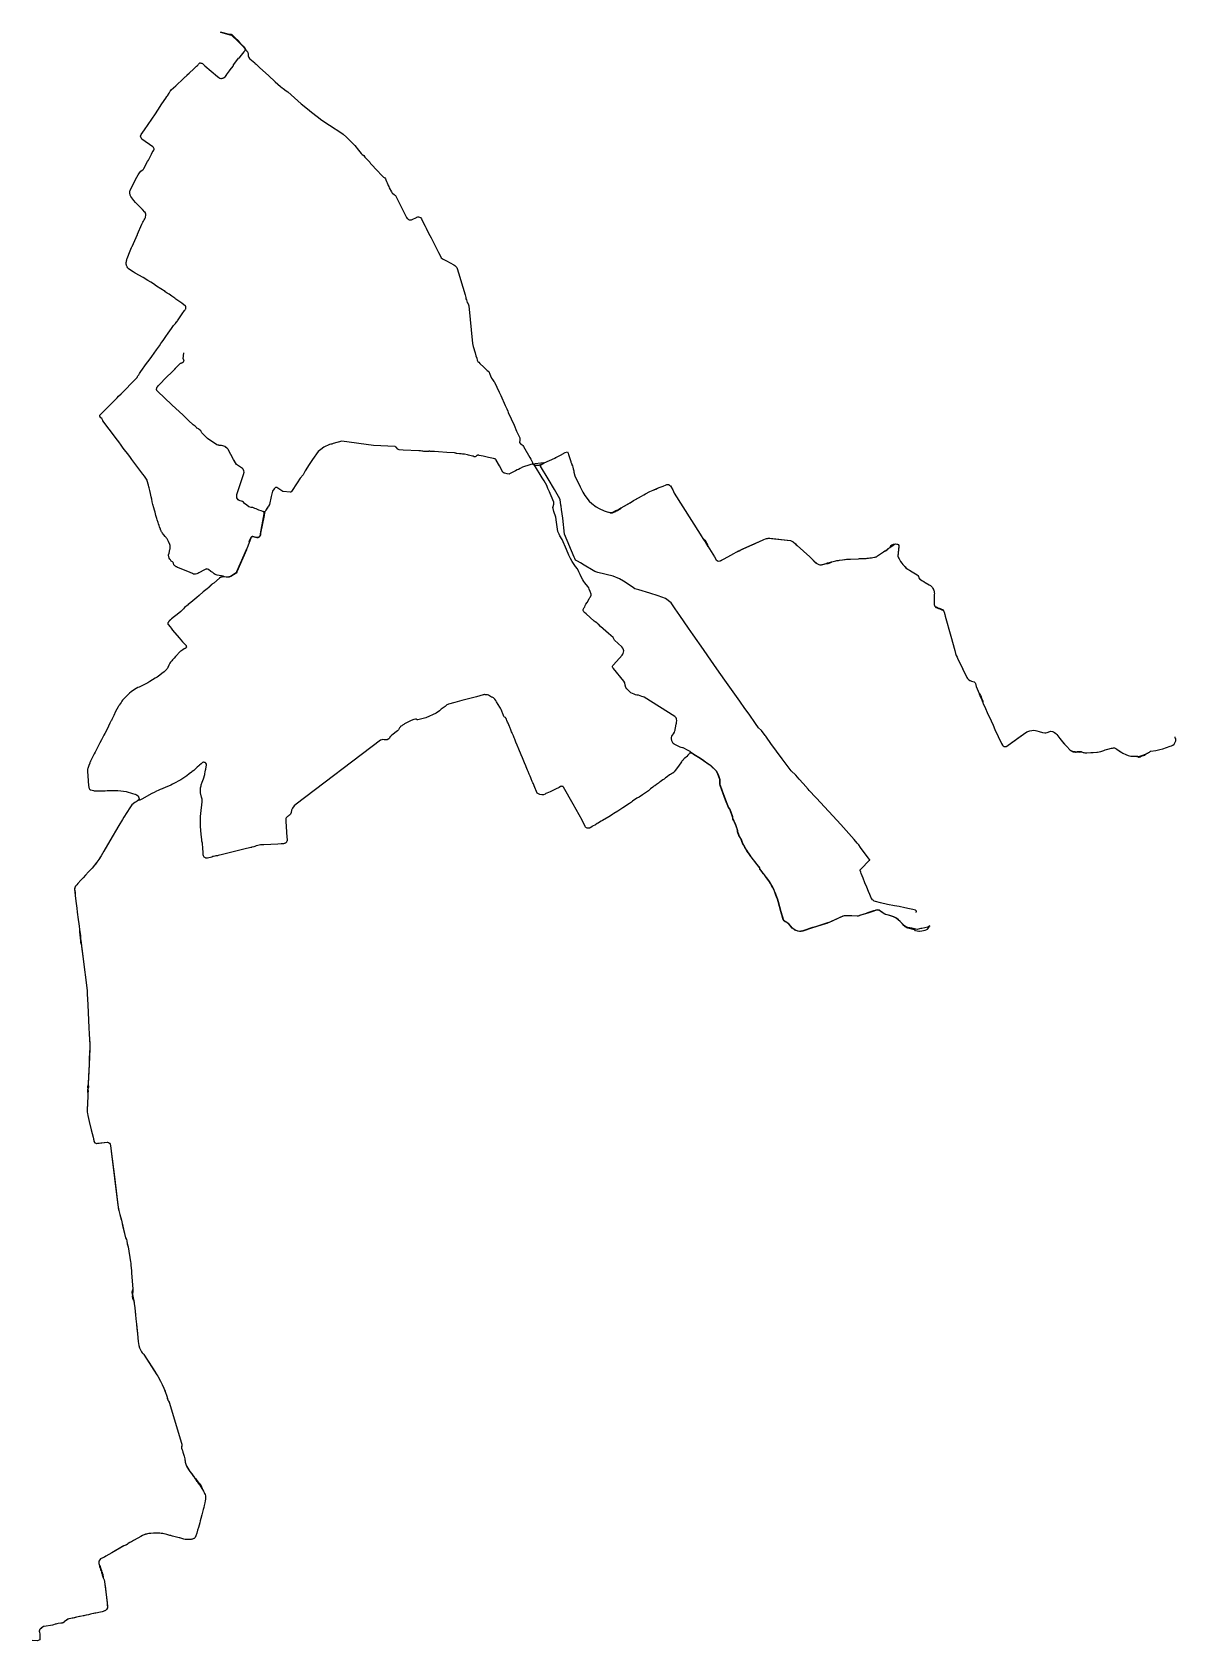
# Model space of a CAD drawing. Header units: metres. Extents: x 2681966 to 2685832, y 1243622 to 1249062.
import ezdxf

# ---------------------------------------------------------------- set-up
doc = ezdxf.new("R2010")
doc.units = ezdxf.units.M
doc.header["$MEASUREMENT"] = 0
doc.layers.add('EN_STROMANLAGEN_P', color=10, linetype='Continuous', lineweight=25)
doc.layers.add('EN_STROMLEITUNGEN_L', color=10, linetype='Continuous', lineweight=25)

msp = doc.modelspace()

# ---------------------------------------------------------------- linework, layer by layer
at = {"layer": 'EN_STROMANLAGEN_P', "color": 48, "true_color": 0x433a0f}
for p in [(2683734.4298, 1247622.3458), (2682690.6578, 1247312.6658)]:
    msp.add_point(p, dxfattribs=at)
at = {"layer": 'EN_STROMLEITUNGEN_L', "color": 120, "true_color": 0x03f3c6}
for points in [[(2682690.3915, 1247310.7188), (2682657.715, 1247237.0668), (2682657.357, 1247235.8108), (2682655.133, 1247232.6298), (2682637.1308, 1247220.8349), (2682622.1727, 1247218.6579), (2682612.2547, 1247220.3709), (2682612.5417, 1247221.8209), (2682591.0416, 1247225.938), (2682587.7097, 1247226.8), (2682584.4887, 1247228.0901), (2682581.4607, 1247229.7831), (2682580.0777, 1247230.8071), (2682577.3427, 1247232.9741), (2682575.9897, 1247234.1171), (2682570.1128, 1247237.7582), (2682561.2908, 1247244.8213), (2682558.7118, 1247245.4543), (2682556.7529, 1247246.2303), (2682554.5159, 1247246.6593), (2682547.8919, 1247243.8024), (2682528.6988, 1247233.1355), (2682525.6098, 1247231.4185), (2682522.0638, 1247229.7386), (2682517.3458, 1247228.7176), (2682514.9088, 1247228.5146), (2682511.5799, 1247229.3137), (2682507.8549, 1247230.9767), (2682499.6689, 1247234.3138), (2682464.0841, 1247248.884), (2682456.9461, 1247251.7301), (2682453.6041, 1247253.1751), (2682451.7101, 1247254.1502), (2682449.9362, 1247255.4532), (2682448.2822, 1247257.0302), (2682446.9612, 1247258.6862), (2682445.1682, 1247260.5192), (2682444.8862, 1247260.9412), (2682443.1202, 1247265.9952), (2682441.9763, 1247268.0682), (2682440.1183, 1247270.5993), (2682439.8753, 1247270.8513), (2682436.1103, 1247273.3083), (2682433.1343, 1247277.0343), (2682431.4743, 1247279.1173), (2682428.8304, 1247283.4513), (2682427.2204, 1247288.7804), (2682427.1434, 1247291.1144), (2682426.8014, 1247291.9694), (2682427.1265, 1247294.4014), (2682428.6405, 1247300.2074), (2682431.3505, 1247312.1103), (2682431.7586, 1247314.6633), (2682432.0916, 1247317.2283), (2682432.3506, 1247319.8013), (2682432.5336, 1247322.3803), (2682432.4516, 1247325.9963), (2682431.2507, 1247329.4083), (2682426.6027, 1247339.5924), (2682424.3358, 1247343.8704), (2682422.9558, 1247346.2944), (2682421.6398, 1247348.4704), (2682420.2058, 1247350.5504), (2682418.6968, 1247352.5794), (2682415.4639, 1247356.4645), (2682410.8469, 1247361.6265), (2682408.3089, 1247364.5985), (2682406.1479, 1247367.6025), (2682404.78, 1247369.6576), (2682403.478, 1247371.7536), (2682402.323, 1247373.7896), (2682401.322, 1247375.7666), (2682400.404, 1247377.7846), (2682399.967, 1247378.8036), (2682399.223, 1247380.8146), (2682396.4331, 1247388.4886), (2682394.6911, 1247393.8776), (2682392.9482, 1247398.8556), (2682391.4092, 1247403.4197), (2682387.9683, 1247412.9797), (2682387.0923, 1247416.6377), (2682384.3154, 1247427.5747), (2682381.8534, 1247438.4797), (2682379.5315, 1247445.1678), (2682377.0425, 1247452.9478), (2682374.1626, 1247463.9788), (2682371.8037, 1247473.3158), (2682369.7467, 1247482.2838), (2682367.9948, 1247490.2458), (2682366.7568, 1247496.1199), (2682365.5239, 1247501.9749), (2682363.3269, 1247511.4789), (2682360.859, 1247520.8149), (2682359.944, 1247524.5089), (2682358.716, 1247529.6749), (2682354.9081, 1247544.4819), (2682354.3472, 1247547.0289), (2682349.7202, 1247553.903), (2682345.2443, 1247559.9571), (2682339.8554, 1247567.2281), (2682302.9689, 1247616.4206), (2682297.865, 1247623.1557), (2682292.2471, 1247630.6608), (2682273.9033, 1247655.159), (2682266.6905, 1247664.6241), (2682258.2346, 1247675.7832), (2682249.7147, 1247687.0553), (2682237.1639, 1247704.5375), (2682225.8311, 1247719.4767), (2682204.4714, 1247747.7899), (2682204.6784, 1247747.9459), (2682202.9944, 1247751.002), (2682203.2784, 1247751.215), (2682201.0885, 1247754.885), (2682197.8945, 1247757.802), (2682195.4195, 1247761.0611), (2682194.8045, 1247762.1501), (2682194.4456, 1247763.3251), (2682194.3486, 1247764.1531), (2682194.4116, 1247764.9991), (2682194.6346, 1247765.8181), (2682194.8186, 1247766.1921), (2682195.2276, 1247766.7271), (2682195.7146, 1247767.2351), (2682202.5066, 1247774.2641), (2682237.0609, 1247808.937), (2682253.094, 1247825.283), (2682257.968, 1247830.329), (2682266.6231, 1247838.894), (2682316.3784, 1247889.2019), (2682320.4174, 1247893.6539), (2682321.0174, 1247894.7469), (2682321.5054, 1247895.8939), (2682322.1684, 1247897.4629), (2682322.9445, 1247898.9849), (2682323.9565, 1247900.5929), (2682324.9885, 1247901.9419), (2682325.9465, 1247902.9969), (2682327.4665, 1247905.2789), (2682328.6855, 1247907.8509), (2682330.5525, 1247910.7199), (2682333.0536, 1247914.2019), (2682352.6038, 1247941.6189), (2682360.7478, 1247952.8349), (2682369.8439, 1247965.3109), (2682385.7951, 1247987.1959), (2682395.9232, 1248001.3489), (2682400.9802, 1248008.7089), (2682404.2703, 1248013.6489), (2682408.4123, 1248019.4299), (2682417.9044, 1248032.6829), (2682425.6545, 1248043.5509), (2682437.1626, 1248059.8949), (2682443.8096, 1248069.2209), (2682445.7767, 1248071.4419), (2682447.7427, 1248073.6619), (2682449.8097, 1248076.1839), (2682452.6897, 1248080.1809), (2682454.9167, 1248083.3359), (2682455.6637, 1248083.7469), (2682456.4758, 1248085.1929), (2682472.9239, 1248109.0289), (2682481.256, 1248120.1529), (2682483.131, 1248122.6139), (2682484.491, 1248124.7549), (2682485.119, 1248126.182), (2682485.461, 1248127.466), (2682485.6041, 1248128.637), (2682485.6891, 1248129.95), (2682485.6611, 1248131.463), (2682485.4611, 1248132.719), (2682485.0331, 1248133.889), (2682484.5811, 1248134.635), (2682483.7741, 1248135.572), (2682471.6862, 1248144.9571), (2682471.5512, 1248144.7521), (2682451.5764, 1248159.0983), (2682448.4145, 1248161.8934), (2682448.2675, 1248161.6794), (2682437.6546, 1248168.9315), (2682437.4776, 1248168.6905), (2682428.3307, 1248175.2006), (2682422.5687, 1248179.2676), (2682415.3498, 1248183.9097), (2682415.5028, 1248184.1697), (2682385.755, 1248202.852), (2682375.6691, 1248210.4281), (2682366.4932, 1248216.0232), (2682357.2693, 1248221.6253), (2682340.6825, 1248232.3054), (2682314.4527, 1248246.4567), (2682307.3077, 1248251.6987), (2682291.4399, 1248261.6689), (2682290.4299, 1248262.3869), (2682289.0799, 1248264.3069), (2682286.706, 1248268.0739), (2682284.965, 1248272.265), (2682284.544, 1248273.728), (2682283.955, 1248276.712), (2682283.7101, 1248279.723), (2682283.8031, 1248282.705), (2682284.2171, 1248285.603), (2682284.7232, 1248288.3931), (2682285.3642, 1248291.1581), (2682286.1372, 1248293.8891), (2682287.0382, 1248296.5771), (2682296.6484, 1248322.5021), (2682299.1765, 1248328.2802), (2682301.7725, 1248333.0152), (2682303.1045, 1248335.4442), (2682304.0705, 1248337.2052), (2682321.4678, 1248376.9943), (2682322.2729, 1248378.8323), (2682336.8721, 1248412.4793), (2682338.8531, 1248416.9083), (2682339.5322, 1248418.6324), (2682342.0502, 1248422.5844), (2682344.3702, 1248426.6644), (2682346.4822, 1248430.8544), (2682348.3793, 1248435.1394), (2682350.0654, 1248443.6514), (2682349.8364, 1248446.2424), (2682349.5664, 1248447.5294), (2682349.1944, 1248448.7964), (2682348.7224, 1248450.0284), (2682347.5014, 1248452.3475), (2682346.7675, 1248453.4145), (2682338.9996, 1248461.7856), (2682321.6528, 1248478.4198), (2682315.2319, 1248485.1668), (2682309.3559, 1248492.1129), (2682298.9091, 1248505.529), (2682297.2921, 1248509.9241), (2682295.7512, 1248518.1741), (2682295.8543, 1248523.9051), (2682296.5133, 1248525.7081), (2682300.8254, 1248534.2102), (2682319.2466, 1248571.2202), (2682323.7587, 1248578.7792), (2682328.6597, 1248586.0932), (2682333.0638, 1248591.5612), (2682337.0678, 1248594.5232), (2682340.6098, 1248597.1952), (2682342.1288, 1248598.8282), (2682343.4368, 1248600.6142), (2682356.043, 1248623.9643), (2682358.745, 1248628.8713), (2682362.8641, 1248635.9043), (2682369.5652, 1248649.1203), (2682371.9392, 1248654.1193), (2682374.9642, 1248658.7213), (2682377.3753, 1248663.1023), (2682378.1823, 1248664.8823), (2682378.1273, 1248667.4593), (2682377.3263, 1248669.3724), (2682375.9083, 1248671.0514), (2682373.1794, 1248673.5504), (2682336.8737, 1248699.4128), (2682333.8648, 1248703.8328), (2682332.2519, 1248710.1688), (2682333.9779, 1248716.0199), (2682345.041, 1248731.8319), (2682382.5604, 1248785.1289), (2682397.9365, 1248809.8189), (2682401.4246, 1248815.3119), (2682411.8147, 1248830.0029), (2682417.9277, 1248838.2379), (2682420.5348, 1248843.534), (2682423.6278, 1248846.717), (2682429.3268, 1248854.793), (2682432.2009, 1248861.594), (2682433.4189, 1248863.658), (2682435.5119, 1248866.215), (2682443.7299, 1248873.858), (2682451.044, 1248880.185), (2682452.02, 1248880.662), (2682475.8051, 1248903.1859), (2682483.0961, 1248910.0579), (2682484.9311, 1248911.7869), (2682486.2641, 1248913.0429), (2682489.9952, 1248916.5599), (2682489.6522, 1248916.9239), (2682496.3472, 1248923.2349), (2682496.6902, 1248922.8709), (2682511.8603, 1248937.2039), (2682514.1163, 1248939.7989), (2682515.2753, 1248940.8909), (2682517.8123, 1248942.6439), (2682521.5923, 1248946.2149), (2682524.4993, 1248948.9619), (2682526.8653, 1248951.1969), (2682527.7164, 1248952.8379), (2682530.1324, 1248955.4339), (2682531.4974, 1248956.7209), (2682532.7744, 1248957.3988), (2682533.4704, 1248957.4828), (2682536.3934, 1248957.1908), (2682537.1804, 1248957.0988), (2682539.4933, 1248956.3058), (2682541.2413, 1248955.2068), (2682543.3393, 1248953.5018), (2682549.0462, 1248948.2427), (2682592.4197, 1248912.1883), (2682596.5507, 1248908.5692), (2682599.9077, 1248906.3492), (2682603.3826, 1248905.2042), (2682606.1726, 1248905.1871), (2682608.4336, 1248905.5531), (2682610.9746, 1248906.3941), (2682613.0496, 1248907.4371), (2682614.9316, 1248908.5631), (2682617.6116, 1248910.7301), (2682622.5377, 1248916.4951), (2682623.0887, 1248917.1841), (2682622.5527, 1248917.5901), (2682632.9188, 1248931.2681), (2682635.5748, 1248934.1621), (2682644.7689, 1248946.1511), (2682646.6899, 1248949.6591), (2682646.8599, 1248951.4951), (2682650.3489, 1248956.3431), (2682663.745, 1248973.4592), (2682666.367, 1248975.2141), (2682669.0911, 1248977.7281), (2682682.8412, 1248995.6032), (2682683.6232, 1248997.1332), (2682683.8262, 1248997.0052), (2682685.1912, 1248999.2772), (2682685.6822, 1249000.2292), (2682686.0122, 1249000.9332), (2682686.2572, 1249001.4672), (2682686.4292, 1249001.8852), (2682684.1883, 1249007.3072), (2682678.8243, 1249014.3383), (2682678.1154, 1249015.0433), (2682676.3614, 1249016.8103), (2682669.9275, 1249023.6074), (2682664.5835, 1249030.6054), (2682650.1257, 1249044.4816), (2682642.8958, 1249051.6157), (2682642.6138, 1249051.3317), (2682641.8248, 1249052.0297), (2682641.2313, 1249052.4429), (2682640.9428, 1249052.6437), (2682639.9798, 1249053.1577), (2682638.9559, 1249053.5547), (2682637.8909, 1249053.8257), (2682636.8099, 1249053.9677), (2682635.7339, 1249053.9807), (2682634.6869, 1249053.8707), (2682634.0569, 1249053.7207), (2682632.7589, 1249053.2187), (2682602.386, 1249061.526)], [(2682602.386, 1249061.526), (2682633.4779, 1249052.6157), (2682634.3019, 1249052.9337), (2682634.8259, 1249053.0587), (2682635.7719, 1249053.1587), (2682636.6809, 1249053.0587), (2682637.4719, 1249052.8837), (2682638.2128, 1249052.5817), (2682638.8758, 1249052.1747), (2682639.4418, 1249051.6877), (2682645.4798, 1249045.6206), (2682648.6347, 1249042.7196), (2682649.3717, 1249042.0426), (2682663.6185, 1249028.9444), (2682665.4505, 1249026.5214), (2682668.5115, 1249022.7854), (2682675.0754, 1249016.9903), (2682676.3614, 1249016.8103), (2682678.1154, 1249015.0433), (2682678.8243, 1249014.3383), (2682684.1883, 1249007.3072), (2682689.3402, 1249000.0621), (2682692.4931, 1248996.9251), (2682695.0311, 1248992.7201), (2682696.347, 1248987.652), (2682696.151, 1248981.954), (2682696.729, 1248978.52), (2682698.3129, 1248975.429), (2682700.8419, 1248972.2989), (2682701.6059, 1248971.6539), (2682717.9977, 1248957.8248), (2682719.9277, 1248955.9337), (2682723.1456, 1248952.7827), (2682735.7975, 1248941.4276), (2682764.7281, 1248915.3523), (2682787.7178, 1248893.666), (2682796.4667, 1248885.6759), (2682805.2156, 1248877.6858), (2682810.6326, 1248873.8318), (2682813.8725, 1248871.1508), (2682823.9124, 1248863.0157), (2682829.9214, 1248859.3666), (2682874.6278, 1248819.3161), (2682896.4876, 1248801.7509), (2682910.1715, 1248791.0588), (2682929.0672, 1248776.2376), (2682944.7411, 1248763.8014), (2682971.1388, 1248746.8522), (2683012.6484, 1248720.5878), (2683017.1914, 1248717.2058), (2683027.9733, 1248706.7977), (2683056.6019, 1248678.8373), (2683069.3027, 1248661.9832), (2683078.0356, 1248650.9771), (2683081.6405, 1248648.304), (2683086.7865, 1248644.28), (2683090.3804, 1248639.4249), (2683095.7103, 1248633.6689), (2683107.7942, 1248620.7847), (2683107.5992, 1248620.6037), (2683108.2942, 1248619.8667), (2683109.6412, 1248617.7207), (2683110.6031, 1248616.6007), (2683114.9431, 1248611.7247), (2683128.6769, 1248596.9455), (2683149.4546, 1248574.9863), (2683153.8036, 1248571.1412), (2683158.1415, 1248569.1502), (2683160.2625, 1248565.9662), (2683160.6685, 1248565.1191), (2683161.0445, 1248562.2211), (2683163.3654, 1248557.1261), (2683166.0764, 1248552.048), (2683168.4033, 1248546.96), (2683169.5603, 1248543.354), (2683171.9482, 1248539.9739), (2683173.0152, 1248535.5209), (2683179.879, 1248521.9158), (2683182.816, 1248517.4628), (2683183.427, 1248516.6578), (2683184.583, 1248515.4527), (2683189.5559, 1248512.5877), (2683192.1179, 1248510.6367), (2683193.5319, 1248509.2787), (2683231.6453, 1248434.6702), (2683233.6363, 1248431.8302), (2683235.2703, 1248430.3472), (2683238.0323, 1248428.2792), (2683240.6143, 1248427.2092), (2683243.4303, 1248426.8621), (2683248.2353, 1248427.2831), (2683250.6693, 1248427.8441), (2683264.5153, 1248434.8701), (2683266.5033, 1248435.9881), (2683269.0104, 1248436.7751), (2683271.9854, 1248437.0951), (2683275.4063, 1248436.1311), (2683278.4273, 1248434.931), (2683281.5283, 1248430.07), (2683287.6093, 1248417.904), (2683294.0252, 1248405.7419), (2683298.0712, 1248398.4429), (2683301.2682, 1248391.1498), (2683310.4531, 1248373.6088), (2683314.436, 1248365.6497), (2683323.848, 1248347.7146), (2683329.7849, 1248334.7216), (2683333.8189, 1248327.2296), (2683339.2139, 1248316.7395), (2683345.9128, 1248303.6755), (2683348.8678, 1248298.2114), (2683351.6398, 1248295.8164), (2683354.9598, 1248293.9134), (2683364.2908, 1248289.1164), (2683380.6448, 1248280.4783), (2683388.6338, 1248276.2163), (2683391.1858, 1248275.0743), (2683394.8658, 1248272.6252), (2683398.1848, 1248269.5262), (2683400.8768, 1248265.4762), (2683407.4777, 1248244.2731), (2683414.0567, 1248225.4971), (2683429.4955, 1248173.0259), (2683431.9845, 1248163.9279), (2683432.1775, 1248159.9179), (2683433.7475, 1248156.2369), (2683436.0085, 1248146.9959), (2683439.2405, 1248142.6878), (2683441.4125, 1248136.3688), (2683454.5801, 1248008.4495), (2683456.3361, 1247998.1905), (2683462.8711, 1247977.2115), (2683465.9461, 1247966.8254), (2683468.6081, 1247959.2754), (2683470.1141, 1247952.4124), (2683472.5151, 1247948.3944), (2683475.4561, 1247945.6734), (2683479.0141, 1247941.3394), (2683492.2241, 1247929.2203), (2683504.2392, 1247918.0423), (2683509.2082, 1247913.8423), (2683513.2842, 1247904.6763), (2683515.1902, 1247899.7853), (2683518.7862, 1247891.8922), (2683521.3972, 1247886.9452), (2683524.3272, 1247884.1212), (2683526.7832, 1247880.8662), (2683528.7532, 1247878.1832), (2683544.7912, 1247843.7811), (2683549.8282, 1247832.6201), (2683564.7713, 1247798.8911), (2683570.2093, 1247787.503), (2683573.5663, 1247780.022), (2683575.1753, 1247775.702), (2683594.5684, 1247732.2169), (2683603.4334, 1247712.2619), (2683613.6904, 1247689.9989), (2683614.5584, 1247682.7129), (2683613.7424, 1247678.9099), (2683612.9344, 1247676.3909), (2683613.5714, 1247673.8239), (2683616.2244, 1247670.0499), (2683619.1965, 1247668.5499), (2683622.2995, 1247666.4319), (2683624.3815, 1247664.1759), (2683627.1185, 1247660.2179), (2683648.4336, 1247623.6368), (2683650.9137, 1247618.2498), (2683656.3817, 1247609.0788), (2683657.5887, 1247606.6548), (2683657.3147, 1247602.4198), (2683657.8087, 1247601.2088), (2683658.4107, 1247600.6278), (2683659.8417, 1247599.1378), (2683661.0967, 1247598.1618), (2683662.4397, 1247597.5618), (2683679.5569, 1247597.0408), (2683683.0839, 1247599.1338), (2683683.7399, 1247598.8268), (2683684.2299, 1247598.7958), (2683695.722, 1247605.6058), (2683695.939, 1247605.2408), (2683732.2324, 1247621.4085)], [(2682699.1917, 1247339.8278), (2682706.1498, 1247353.8538), (2682707.7438, 1247355.3368), (2682708.9668, 1247355.7358), (2682710.4339, 1247355.8388), (2682711.7119, 1247355.6878), (2682725.3219, 1247352.8578), (2682726.9849, 1247352.9618), (2682729.1689, 1247353.1158), (2682730.7729, 1247353.5808), (2682732.2509, 1247354.2558), (2682733.7589, 1247355.6107), (2682734.7709, 1247356.7877), (2682736.131, 1247358.9437), (2682737.074, 1247362.1307), (2682737.493, 1247365.1037), (2682750.5064, 1247432.8508), (2682750.0084, 1247432.9518), (2682750.1664, 1247434.0728), (2682750.2824, 1247435.2688), (2682750.2234, 1247436.3538), (2682749.8724, 1247437.5408), (2682749.3884, 1247438.3508), (2682748.5344, 1247439.2548), (2682748.0654, 1247439.6078), (2682747.4754, 1247439.9548), (2682746.7254, 1247440.3208), (2682745.8264, 1247440.6928), (2682739.2984, 1247443.0758), (2682732.4434, 1247445.6578), (2682727.2254, 1247447.3058), (2682722.9794, 1247449.4398), (2682718.3154, 1247450.4319), (2682711.1344, 1247453.8539), (2682706.6113, 1247454.7969), (2682706.1463, 1247453.8339), (2682698.1433, 1247455.9589), (2682698.4133, 1247456.9739), (2682691.0983, 1247461.7729), (2682683.9194, 1247468.04), (2682680.1744, 1247472.445), (2682676.5544, 1247474.207), (2682665.8554, 1247477.863), (2682661.8474, 1247479.918), (2682657.6834, 1247487.2341), (2682657.6905, 1247498.5611), (2682680.3229, 1247566.2721), (2682681.995, 1247574.0111), (2682681.489, 1247578.4072), (2682678.639, 1247583.7472), (2682676.3201, 1247586.6092), (2682656.4431, 1247599.3743), (2682646.4223, 1247616.8585), (2682627.8225, 1247650.0397), (2682628.4825, 1247650.4057), (2682627.2266, 1247652.4987), (2682626.3906, 1247653.4707), (2682624.3626, 1247655.1557), (2682616.6536, 1247660.0928), (2682610.7796, 1247662.9188), (2682605.6346, 1247664.4068), (2682598.3686, 1247664.2099), (2682596.4146, 1247664.5069), (2682594.3646, 1247664.8099), (2682590.0396, 1247666.6709), (2682558.5589, 1247688.1132), (2682540.3741, 1247706.1444), (2682539.6831, 1247706.8685), (2682537.4232, 1247711.0845), (2682535.9952, 1247713.0945), (2682530.6863, 1247718.1416), (2682527.8363, 1247719.9216), (2682522.8803, 1247722.9887), (2682522.1503, 1247723.4697), (2682519.7474, 1247726.3807), (2682516.2684, 1247729.0447), (2682509.7265, 1247734.1278), (2682494.5866, 1247748.56), (2682476.1578, 1247765.9132), (2682438.2153, 1247801.8026), (2682389.3318, 1247848.1632), (2682388.3178, 1247849.1202), (2682387.5358, 1247850.1222), (2682386.9258, 1247851.2462), (2682386.5589, 1247852.3942), (2682386.3879, 1247853.7872), (2682386.4369, 1247854.9842), (2682386.5099, 1247855.9862), (2682386.9009, 1247858.0873), (2682387.5989, 1247860.2283), (2682388.8729, 1247862.8353), (2682390.184, 1247864.7543), (2682391.14, 1247865.7313), (2682392.645, 1247867.2313), (2682422.5262, 1247897.4052), (2682435.2602, 1247909.4822), (2682464.8844, 1247940.1251), (2682466.3854, 1247941.3761), (2682467.5974, 1247942.0661), (2682468.9244, 1247942.6501), (2682470.3894, 1247943.0621), (2682471.4324, 1247943.1971), (2682472.3784, 1247943.3531), (2682474.3804, 1247944.3541), (2682476.1794, 1247945.6831), (2682477.7025, 1247947.4061), (2682478.7485, 1247949.2241), (2682478.9835, 1247949.9981), (2682479.0935, 1247950.9361), (2682479.1085, 1247951.8301), (2682478.9625, 1247952.6591), (2682478.7425, 1247953.5011), (2682478.1725, 1247954.5621), (2682477.6205, 1247955.1131), (2682476.4615, 1247956.6001), (2682478.5653, 1247977.3637)], [(2683695.722, 1247605.6058), (2683655.5527, 1247601.0338), (2683651.1606, 1247599.8688), (2683623.6494, 1247590.8558), (2683615.6423, 1247586.5308), (2683610.1613, 1247583.3088), (2683604.8262, 1247581.1197), (2683599.8422, 1247578.2217), (2683579.583, 1247567.5297), (2683578.341, 1247567.3397), (2683570.9029, 1247568.5987), (2683563.4648, 1247569.8587), (2683561.3808, 1247570.4697), (2683560.3818, 1247570.9687), (2683559.4448, 1247571.5897), (2683558.5898, 1247572.3197), (2683557.8348, 1247573.1417), (2683557.1938, 1247574.0347), (2683545.8567, 1247594.8277), (2683534.7977, 1247614.5378), (2683534.2397, 1247615.4408), (2683532.8157, 1247617.0628), (2683531.0397, 1247618.3388), (2683529.0497, 1247619.1748), (2683525.7536, 1247619.9458), (2683507.8815, 1247623.7558), (2683490.0094, 1247627.5658), (2683477.1533, 1247630.3448), (2683475.4932, 1247630.7038), (2683472.7402, 1247630.9808), (2683471.0952, 1247630.8298), (2683469.5632, 1247630.4288), (2683468.4972, 1247629.5288), (2683465.1371, 1247626.5148), (2683463.2781, 1247625.7628), (2683461.4131, 1247625.7988), (2683460.2821, 1247626.0048), (2683456.9591, 1247627.8168), (2683454.7101, 1247628.2948), (2683445.553, 1247630.2388), (2683440.45, 1247631.3218), (2683436.8089, 1247632.0948), (2683426.8399, 1247634.2108), (2683424.3938, 1247634.7308), (2683421.9088, 1247635.0618), (2683420.2518, 1247635.0988), (2683416.2748, 1247635.5188), (2683414.4158, 1247635.6638), (2683410.5207, 1247635.8348), (2683399.6917, 1247637.3158), (2683393.7656, 1247639.1438), (2683367.4114, 1247640.6598), (2683339.3632, 1247642.2968), (2683325.7271, 1247643.0658), (2683314.333, 1247643.8008), (2683310.126, 1247643.7158), (2683310.113, 1247644.3708), (2683307.8559, 1247644.3258), (2683307.0779, 1247644.2748), (2683306.2929, 1247644.1678), (2683305.5189, 1247643.9998), (2683304.3099, 1247643.6048), (2683303.8359, 1247643.4978), (2683294.0198, 1247643.4858), (2683289.5528, 1247644.0958), (2683289.5318, 1247643.9368), (2683286.4278, 1247644.3588), (2683282.5898, 1247644.6458), (2683278.5907, 1247645.3308), (2683272.8117, 1247646.4198), (2683220.2693, 1247648.2158), (2683205.9553, 1247649.2178), (2683203.7743, 1247649.8398), (2683202.0293, 1247651.2878), (2683196.6983, 1247658.0129), (2683193.7843, 1247659.9159), (2683192.6373, 1247660.0909), (2683119.0992, 1247663.4291), (2683012.8902, 1247678.5745), (2682982.9571, 1247670.2686), (2682979.1651, 1247668.8016), (2682971.0101, 1247667.0946), (2682951.871, 1247658.6777), (2682941.3989, 1247650.9007), (2682932.2459, 1247643.0767), (2682913.0197, 1247617.0166), (2682901.6765, 1247599.7446), (2682888.1084, 1247578.6415), (2682881.3792, 1247564.5055), (2682871.7692, 1247553.4985), (2682862.0521, 1247538.1005), (2682842.8659, 1247507.8076), (2682840.8949, 1247506.0856), (2682839.5579, 1247505.6536), (2682838.2079, 1247505.6056), (2682814.2599, 1247508.1106), (2682813.2139, 1247508.6126), (2682793.0309, 1247521.3327), (2682791.2889, 1247521.8057), (2682788.8019, 1247521.3867), (2682785.5848, 1247519.7677), (2682783.8308, 1247517.3157), (2682778.4488, 1247509.0357), (2682773.1547, 1247490.9547), (2682767.5586, 1247464.7637), (2682764.3615, 1247458.9197), (2682762.3305, 1247455.9637), (2682762.6435, 1247455.7797), (2682755.3584, 1247445.2188), (2682753.1024, 1247441.1088), (2682747.4754, 1247439.9548), (2682746.7254, 1247440.3208), (2682745.8264, 1247440.6928), (2682739.2984, 1247443.0758), (2682732.4434, 1247445.6578), (2682727.2254, 1247447.3058), (2682722.9794, 1247449.4398), (2682718.3154, 1247450.4319), (2682711.1344, 1247453.8539), (2682706.6113, 1247454.7969), (2682706.1463, 1247453.8339), (2682698.1433, 1247455.9589), (2682698.4133, 1247456.9739), (2682691.0983, 1247461.7729), (2682683.9194, 1247468.04), (2682680.1744, 1247472.445), (2682676.5544, 1247474.207), (2682665.8554, 1247477.863), (2682661.8474, 1247479.918), (2682657.6834, 1247487.2341), (2682657.6905, 1247498.5611), (2682680.3229, 1247566.2721), (2682681.995, 1247574.0111), (2682681.489, 1247578.4072), (2682678.639, 1247583.7472), (2682676.3201, 1247586.6092), (2682659.5701, 1247597.4583), (2682656.4431, 1247599.3743), (2682648.6166, 1247613.0299), (2682646.4223, 1247616.8585), (2682627.8225, 1247650.0397), (2682628.4825, 1247650.4057), (2682627.2266, 1247652.4987), (2682626.3906, 1247653.4707), (2682624.3626, 1247655.1557), (2682618.9056, 1247658.5238), (2682616.5496, 1247660.1538), (2682610.7796, 1247662.9188), (2682605.6346, 1247664.4068), (2682598.4476, 1247664.2019), (2682594.3646, 1247664.8099), (2682590.0396, 1247666.6709), (2682558.5589, 1247688.1132), (2682539.6831, 1247706.8685), (2682537.4232, 1247711.0845), (2682535.9952, 1247713.0945), (2682530.6863, 1247718.1416), (2682527.8363, 1247719.9216), (2682522.8803, 1247722.9887), (2682522.1503, 1247723.4697), (2682519.7474, 1247726.3807), (2682516.2684, 1247729.0447), (2682509.7265, 1247734.1278), (2682494.5866, 1247748.56), (2682476.1578, 1247765.9132), (2682438.2153, 1247801.8026), (2682389.3318, 1247848.1632), (2682388.3178, 1247849.1202), (2682387.5358, 1247850.1222), (2682386.9258, 1247851.2462), (2682386.5589, 1247852.3942), (2682386.3879, 1247853.7872), (2682386.4369, 1247854.9842), (2682386.5099, 1247855.9862), (2682386.9009, 1247858.0873), (2682387.5989, 1247860.2283), (2682388.8729, 1247862.8353), (2682391.14, 1247865.7313), (2682392.645, 1247867.2313), (2682422.5262, 1247897.4052), (2682435.2602, 1247909.4822), (2682456.4984, 1247931.6042), (2682462.4671, 1247937.6246), (2682464.8844, 1247940.1251), (2682466.3854, 1247941.3761), (2682467.5974, 1247942.0661), (2682468.9244, 1247942.6501), (2682470.3894, 1247943.0621), (2682472.3784, 1247943.3531), (2682474.3804, 1247944.3541), (2682476.1794, 1247945.6831), (2682477.7025, 1247947.4061), (2682478.3305, 1247948.3501), (2682478.7485, 1247949.2241), (2682478.9835, 1247949.9981), (2682479.0935, 1247950.9361), (2682479.1085, 1247951.8301), (2682478.9625, 1247952.6591), (2682478.7425, 1247953.5011), (2682478.1725, 1247954.5621), (2682477.6205, 1247955.1131), (2682476.4615, 1247956.6001)], [(2685000.0976, 1246040.0533), (2684999.4636, 1246039.7773), (2684999.2276, 1246039.2253), (2684998.8546, 1246038.5423), (2684997.9496, 1246037.5843), (2684996.7866, 1246036.9753), (2684993.6196, 1246035.7164), (2684973.0627, 1246031.2067), (2684969.4877, 1246030.7378), (2684964.8077, 1246029.6549), (2684957.1937, 1246027.423), (2684939.8658, 1246031.5053), (2684925.4389, 1246034.3415), (2684921.1059, 1246035.5936), (2684917.878, 1246037.2177), (2684915.083, 1246039.7387), (2684914.73, 1246039.3447), (2684914.455, 1246039.0388), (2684913.077, 1246040.2768), (2684913.525, 1246040.7738), (2684907.5321, 1246046.8639), (2684900.4482, 1246054.713), (2684893.9203, 1246060.3412), (2684887.5313, 1246065.3263), (2684878.3954, 1246070.4975), (2684864.8695, 1246074.6337), (2684851.5036, 1246078.0329), (2684848.9136, 1246078.963), (2684846.3086, 1246079.889), (2684839.7477, 1246084.3772), (2684836.4077, 1246087.1632), (2684829.3438, 1246091.9384), (2684825.1328, 1246093.1514), (2684818.7799, 1246092.5826), (2684816.3579, 1246091.8116), (2684810.5669, 1246089.7957), (2684797.5559, 1246085.2669), (2684790.6519, 1246083.068), (2684786.1259, 1246081.6331), (2684774.352, 1246077.8493), (2684766.608, 1246075.4314), (2684757.534, 1246072.6136), (2684755.895, 1246072.3926), (2684736.4951, 1246073.0109), (2684726.3752, 1246073.3151), (2684716.2542, 1246073.6193), (2684711.2743, 1246073.4354), (2684707.2833, 1246072.5465), (2684699.2483, 1246068.8736), (2684691.2133, 1246065.2007), (2684669.9303, 1246055.4051), (2684667.4683, 1246054.0811), (2684662.5033, 1246052.4422), (2684651.4764, 1246048.1034), (2684639.8854, 1246044.3595), (2684615.1394, 1246036.248), (2684604.0245, 1246033.3631), (2684571.3385, 1246022.1617), (2684564.7066, 1246020.9898), (2684560.5616, 1246020.8219), (2684554.8436, 1246021.307), (2684544.1657, 1246025.4672), (2684535.8698, 1246031.7833), (2684522.987, 1246046.9196), (2684514.0251, 1246052.6128), (2684508.3071, 1246056.7649), (2684505.6912, 1246061.2199), (2684503.1212, 1246068.807), (2684497.8224, 1246087.4741), (2684488.2317, 1246121.3204), (2684485.8497, 1246129.2624), (2684483.3128, 1246137.2185), (2684481.0028, 1246143.5855), (2684478.4909, 1246149.9206), (2684475.5339, 1246156.9606), (2684472.316, 1246163.9987), (2684469.248, 1246170.1757), (2684465.8991, 1246176.2888), (2684462.4641, 1246182.2409), (2684458.8682, 1246188.1719), (2684456.0092, 1246192.589), (2684440.6843, 1246213.3452), (2684438.8724, 1246215.6102), (2684438.5694, 1246215.3652), (2684433.8604, 1246221.2033), (2684434.1644, 1246221.4493), (2684433.8174, 1246221.9103), (2684426.8985, 1246231.1044), (2684426.5345, 1246231.6514), (2684426.0535, 1246233.0634), (2684424.9595, 1246235.2574), (2684424.1795, 1246237.6985), (2684422.7715, 1246239.6445), (2684421.3635, 1246241.5905), (2684396.7678, 1246272.8469), (2684392.8368, 1246278.49), (2684391.2168, 1246281.069), (2684386.9949, 1246286.866), (2684384.9259, 1246289.5161), (2684381.2779, 1246295.1751), (2684375.339, 1246305.0122), (2684374.451, 1246306.8073), (2684371.606, 1246312.9823), (2684368.2811, 1246318.7794), (2684367.3561, 1246320.9974), (2684365.5641, 1246325.0744), (2684363.1182, 1246331.2835), (2684361.6732, 1246334.8565), (2684359.9922, 1246337.4125), (2684358.5352, 1246339.5865), (2684357.0603, 1246342.0896), (2684356.0323, 1246344.8226), (2684351.3364, 1246357.3097), (2684350.8534, 1246360.8677), (2684350.0904, 1246364.3197), (2684349.2324, 1246367.7367), (2684348.0575, 1246371.0338), (2684345.5025, 1246377.6878), (2684342.9756, 1246384.2169), (2684340.4026, 1246390.7289), (2684339.0456, 1246393.9579), (2684337.2787, 1246397.034), (2684335.5957, 1246400.143), (2684334.7027, 1246403.541), (2684334.2347, 1246407.98), (2684328.5419, 1246423.5951), (2684324.7469, 1246433.6252), (2684320.729, 1246440.1913), (2684318.892, 1246444.3103), (2684310.3381, 1246464.1225), (2684299.1224, 1246494.8197), (2684292.2925, 1246514.0438), (2684291.4915, 1246518.2178), (2684291.2676, 1246530.4599), (2684291.1827, 1246533.8419), (2684287.5557, 1246543.59), (2684285.3078, 1246550.062), (2684281.1358, 1246559.7121), (2684279.5059, 1246562.3221), (2684264.5419, 1246576.8533), (2684261.135, 1246580.2484), (2684254.659, 1246583.8415), (2684251.226, 1246585.9075), (2684249.605, 1246587.1425), (2684247.74, 1246588.7026), (2684236.1631, 1246597.4027), (2684224.7231, 1246605.1069), (2684202.7092, 1246619.2461), (2684202.5791, 1246619.0441), (2684198.8322, 1246621.6692), (2684198.9772, 1246621.8612), (2684195.0352, 1246624.8322), (2684190.2252, 1246629.3823), (2684185.9882, 1246631.8904), (2684183.8032, 1246633.1204), (2684166.4632, 1246641.1296), (2684164.5212, 1246641.6966), (2684160.0392, 1246642.7307), (2684156.7602, 1246643.9817), (2684137.9272, 1246652.7509), (2684136.1722, 1246653.723), (2684133.0012, 1246656.747), (2684130.0412, 1246660.376), (2684128.2642, 1246665.256), (2684127.3952, 1246673.0081), (2684127.4552, 1246676.0091), (2684128.5832, 1246680.585), (2684130.3102, 1246684.122), (2684133.4622, 1246689.333), (2684136.6142, 1246694.544), (2684138.2792, 1246698.5639), (2684139.3032, 1246701.8349), (2684139.6332, 1246703.2999), (2684140.6752, 1246709.2089), (2684140.4042, 1246709.2599), (2684142.3152, 1246721.2269), (2684143.4302, 1246724.8349), (2684143.7672, 1246728.5709), (2684144.4972, 1246732.6169), (2684144.0602, 1246739.1609), (2684142.2732, 1246742.7059), (2684138.0401, 1246747.4339), (2684034.5658, 1246812.4871), (2684031.6978, 1246813.9381), (2684026.8368, 1246815.2261), (2684020.9068, 1246817.0682), (2684015.5638, 1246819.3343), (2684009.3017, 1246820.0823), (2684005.4917, 1246820.4104), (2684000.7697, 1246822.6694), (2683989.9587, 1246827.9885), (2683979.1387, 1246837.2707), (2683976.3276, 1246840.6907), (2683972.9796, 1246846.0057), (2683969.8856, 1246853.8218), (2683968.6866, 1246860.8898), (2683965.8986, 1246866.8968), (2683930.3754, 1246909.5592), (2683928.8394, 1246912.1842), (2683927.9484, 1246915.0022), (2683927.9654, 1246917.5522), (2683928.9054, 1246920.0752), (2683930.6984, 1246922.4992), (2683960.3025, 1246955.1568), (2683962.7025, 1246958.3818), (2683964.0715, 1246960.9228), (2683965.5365, 1246969.0598), (2683964.9105, 1246973.4198), (2683962.5324, 1246978.8088), (2683959.4454, 1246983.1628), (2683934.7243, 1247005.1651), (2683929.3623, 1247014.1922), (2683913.6222, 1247028.1313), (2683886.4471, 1247051.9126), (2683880.4091, 1247059.5677), (2683878.3301, 1247061.4447), (2683873.9931, 1247064.0127), (2683869.1921, 1247067.7918), (2683865.8481, 1247069.7468), (2683837.9598, 1247094.3129), (2683832.7048, 1247098.8139), (2683830.8947, 1247101.3809), (2683829.6497, 1247103.5899), (2683828.8357, 1247106.4819), (2683828.3967, 1247109.5019), (2683831.1677, 1247115.8709), (2683833.4267, 1247118.9139), (2683834.6887, 1247122.4799), (2683837.4618, 1247127.4639), (2683841.7158, 1247133.1229), (2683848.3439, 1247145.9629), (2683850.9709, 1247150.2809), (2683853.0499, 1247152.4309), (2683855.5409, 1247157.4589), (2683855.6429, 1247161.4019), (2683851.8059, 1247169.9789), (2683849.1248, 1247177.8379), (2683848.0248, 1247182.7009), (2683843.9508, 1247187.3719), (2683834.4107, 1247199.9899), (2683831.1186, 1247204.4149), (2683827.4046, 1247209.4329), (2683822.3165, 1247218.0149), (2683817.8335, 1247227.3479), (2683813.5854, 1247236.8909), (2683808.9234, 1247246.3089), (2683802.7963, 1247255.1579), (2683800.1593, 1247258.5419), (2683790.9082, 1247271.8809), (2683785.3781, 1247281.6369), (2683780.402, 1247293.0089), (2683772.3549, 1247311.6749), (2683756.9608, 1247346.5268), (2683749.0547, 1247358.1218), (2683746.6926, 1247364.3288), (2683742.5426, 1247372.6118), (2683738.5225, 1247405.0328), (2683735.6105, 1247422.0568), (2683728.9424, 1247441.1458), (2683726.6594, 1247450.4708), (2683726.2264, 1247454.1798), (2683726.3794, 1247457.2128), (2683728.9114, 1247465.8738), (2683729.3154, 1247469.5378), (2683728.8874, 1247472.4218), (2683720.5343, 1247493.7798), (2683717.3153, 1247501.2098), (2683714.6792, 1247507.1568), (2683709.1602, 1247518.9978), (2683705.5191, 1247528.4188), (2683696.316, 1247544.2038), (2683690.031, 1247554.0848), (2683664.1217, 1247597.8598), (2683663.2877, 1247598.8638), (2683662.3617, 1247599.6608), (2683661.3417, 1247600.2958), (2683660.2587, 1247600.7578), (2683659.0017, 1247601.0938), (2683657.8087, 1247601.2088), (2683655.5527, 1247601.0338), (2683651.1606, 1247599.8688), (2683644.2756, 1247597.5788), (2683623.6494, 1247590.8558), (2683615.6423, 1247586.5308), (2683610.1613, 1247583.3088), (2683604.8262, 1247581.1197), (2683599.8422, 1247578.2217), (2683579.583, 1247567.5297), (2683578.341, 1247567.3397), (2683570.9029, 1247568.5987), (2683563.4648, 1247569.8587), (2683562.4158, 1247570.0997), (2683561.3808, 1247570.4697), (2683560.3818, 1247570.9687), (2683559.4448, 1247571.5897), (2683558.5898, 1247572.3197), (2683557.8348, 1247573.1417), (2683557.1938, 1247574.0347), (2683545.8567, 1247594.8277), (2683534.7977, 1247614.5378), (2683534.2397, 1247615.4408), (2683533.5777, 1247616.2868), (2683532.8157, 1247617.0628), (2683531.9637, 1247617.7518), (2683531.0397, 1247618.3388), (2683529.0497, 1247619.1748), (2683525.7536, 1247619.9458), (2683507.8815, 1247623.7558), (2683490.0094, 1247627.5658), (2683477.1533, 1247630.3448), (2683475.4932, 1247630.7038), (2683472.7402, 1247630.9808), (2683471.0952, 1247630.8298), (2683469.5632, 1247630.4288), (2683468.4972, 1247629.5288), (2683465.1371, 1247626.5148), (2683463.2781, 1247625.7628), (2683461.4131, 1247625.7988), (2683460.2821, 1247626.0048), (2683459.2561, 1247626.5298), (2683456.9591, 1247627.8168), (2683454.7101, 1247628.2948), (2683445.553, 1247630.2388), (2683440.45, 1247631.3218), (2683436.8089, 1247632.0948), (2683426.8399, 1247634.2108), (2683424.3938, 1247634.7308), (2683421.9088, 1247635.0618), (2683420.2518, 1247635.0988), (2683416.2748, 1247635.5188), (2683414.4158, 1247635.6638), (2683410.5207, 1247635.8348), (2683399.6917, 1247637.3158), (2683398.9146, 1247637.4758), (2683393.7656, 1247639.1438), (2683367.4114, 1247640.6598), (2683339.3632, 1247642.2968), (2683325.7271, 1247643.0658), (2683314.333, 1247643.8008), (2683310.126, 1247643.7158), (2683310.113, 1247644.3708), (2683307.8559, 1247644.3258), (2683307.0779, 1247644.2748), (2683306.2929, 1247644.1678), (2683305.5189, 1247643.9998), (2683304.3099, 1247643.6048), (2683303.8359, 1247643.4978), (2683294.0198, 1247643.4858), (2683289.5528, 1247644.0958), (2683289.5318, 1247643.9368), (2683286.4278, 1247644.3588), (2683282.5898, 1247644.6458), (2683278.5907, 1247645.3308), (2683272.8117, 1247646.4198), (2683220.2693, 1247648.2158), (2683205.9553, 1247649.2178), (2683203.7743, 1247649.8398), (2683202.0293, 1247651.2878), (2683196.6983, 1247658.0129), (2683193.7843, 1247659.9159), (2683192.6373, 1247660.0909), (2683119.0992, 1247663.4291), (2683012.8902, 1247678.5745), (2682982.9571, 1247670.2686), (2682979.1651, 1247668.8016), (2682975.3811, 1247668.2016), (2682971.0101, 1247667.0946), (2682951.871, 1247658.6777), (2682941.3989, 1247650.9007), (2682932.2459, 1247643.0767), (2682913.0197, 1247617.0166), (2682901.6765, 1247599.7446), (2682888.1084, 1247578.6415), (2682881.3792, 1247564.5055), (2682871.7692, 1247553.4985), (2682862.0521, 1247538.1005), (2682842.8659, 1247507.8076), (2682840.8949, 1247506.0856), (2682839.5579, 1247505.6536), (2682838.2079, 1247505.6056), (2682814.2599, 1247508.1106), (2682813.2139, 1247508.6126), (2682793.0309, 1247521.3327), (2682791.2889, 1247521.8057), (2682788.8019, 1247521.3867), (2682785.5848, 1247519.7677), (2682783.8308, 1247517.3157), (2682778.4488, 1247509.0357), (2682773.1547, 1247490.9547), (2682767.5586, 1247464.7637), (2682764.3615, 1247458.9197), (2682762.3305, 1247455.9637), (2682762.6435, 1247455.7797), (2682758.2185, 1247449.2438), (2682755.3584, 1247445.2188), (2682753.1024, 1247441.1088), (2682752.4384, 1247439.2228), (2682751.5474, 1247436.0428), (2682750.8094, 1247432.7868), (2682750.5064, 1247432.8508), (2682749.4503, 1247427.3968), (2682737.951, 1247368.0187), (2682737.074, 1247362.1307), (2682736.131, 1247358.9437), (2682734.7709, 1247356.7877), (2682733.7589, 1247355.6107), (2682732.2509, 1247354.2558), (2682729.1689, 1247353.1158), (2682725.3219, 1247352.8578), (2682719.1429, 1247354.0868), (2682711.7119, 1247355.6878), (2682708.9668, 1247355.7358), (2682707.7438, 1247355.3368), (2682706.1498, 1247353.8538), (2682691.2858, 1247314.5266)], [(2684953.8571, 1246084.5592), (2684954.2962, 1246086.5102), (2684954.5872, 1246087.7962), (2684954.6522, 1246089.1842), (2684954.0592, 1246090.8232), (2684953.1172, 1246091.8512), (2684951.5412, 1246092.5842), (2684942.5073, 1246094.5634), (2684931.4973, 1246096.9736), (2684915.4004, 1246100.5029), (2684896.0366, 1246104.6252), (2684888.1496, 1246106.1674), (2684880.2617, 1246107.7095), (2684856.5988, 1246112.3359), (2684832.936, 1246116.9624), (2684816.2711, 1246122.1127), (2684812.3651, 1246123.5088), (2684810.6121, 1246124.4348), (2684808.2182, 1246125.9658), (2684806.1002, 1246127.9619), (2684803.8402, 1246130.6529), (2684802.3313, 1246133.172), (2684801.5523, 1246134.921), (2684797.2884, 1246145.3951), (2684793.0245, 1246155.8682), (2684786.9286, 1246170.3993), (2684780.8318, 1246184.9295), (2684774.6849, 1246200.5486), (2684768.5371, 1246216.1678), (2684766.4841, 1246221.4028), (2684764.4312, 1246226.6379), (2684764.3332, 1246227.7659), (2684764.8642, 1246228.7659), (2684767.2902, 1246231.2458), (2684796.5712, 1246261.3124), (2684796.9552, 1246261.8704), (2684797.1342, 1246262.5694), (2684797.0533, 1246263.2874), (2684796.7493, 1246263.8924), (2684795.6323, 1246265.4114), (2684766.2987, 1246305.1111), (2684759.9008, 1246313.0722), (2684757.2869, 1246316.6893), (2684754.7809, 1246319.0703), (2684744.3691, 1246332.0785), (2684698.8817, 1246382.0465), (2684617.1979, 1246471.5452), (2684612.3719, 1246475.8073), (2684594.5882, 1246494.6107), (2684591.7662, 1246497.8568), (2684588.4553, 1246502.0098), (2684572.5525, 1246520.6672), (2684559.0127, 1246535.5165), (2684547.1249, 1246548.8107), (2684531.1811, 1246563.4341), (2684517.4753, 1246581.8684), (2684500.6716, 1246604.7518), (2684463.241, 1246656.2604), (2684448.0949, 1246677.2616), (2684446.0089, 1246680.8906), (2684443.5819, 1246683.4996), (2684431.0279, 1246700.7308), (2684420.7418, 1246709.6969), (2684410.7928, 1246723.638), (2684389.0217, 1246755.0052), (2684375.1447, 1246774.4544), (2684357.5346, 1246799.6686), (2684335.4525, 1246830.9478), (2684307.4644, 1246870.8011), (2684280.6823, 1246909.1524), (2684250.1052, 1246952.5268), (2684234.6402, 1246974.5579), (2684200.031, 1247023.9403), (2684184.223, 1247046.5525), (2684154.7758, 1247088.8338), (2684138.8268, 1247111.9509), (2684125.8147, 1247131.3491), (2684106.1867, 1247146.0443), (2684081.9416, 1247156.0735), (2684053.1445, 1247164.7008), (2684016.1584, 1247175.6642), (2684003.2423, 1247179.5274), (2683994.0803, 1247186.5325), (2683964.1862, 1247204.9718), (2683950.6811, 1247213.5449), (2683929.5661, 1247222.4931), (2683877.8309, 1247234.9697), (2683868.0669, 1247237.3648), (2683862.3388, 1247240.8098), (2683831.6876, 1247259.0719), (2683818.9504, 1247266.5969), (2683809.0853, 1247272.4349), (2683802.5293, 1247276.3109), (2683799.9252, 1247281.9849), (2683797.8422, 1247286.5229), (2683765.7708, 1247364.5508), (2683759.2117, 1247418.0818), (2683755.0426, 1247447.9678), (2683754.0986, 1247458.4388), (2683753.2636, 1247462.3438), (2683750.7696, 1247481.5058), (2683745.0145, 1247491.9098), (2683731.1214, 1247515.4838), (2683710.3161, 1247550.9308), (2683683.7959, 1247594.0138), (2683683.4719, 1247594.9138), (2683683.5349, 1247595.7148), (2683683.6379, 1247596.1798), (2683683.8459, 1247596.6368), (2683684.6529, 1247597.2798), (2683696.497, 1247604.2988), (2683695.939, 1247605.2408), (2683732.2324, 1247621.4085)], [(2683736.4123, 1247623.7055), (2683756.5265, 1247633.8999), (2683757.4775, 1247634.4599), (2683767.2886, 1247640.2369), (2683775.2197, 1247642.5869), (2683776.1737, 1247640.5239), (2683776.4487, 1247639.5489), (2683776.9147, 1247638.5419), (2683777.4447, 1247637.6939), (2683778.8557, 1247633.9449), (2683783.0318, 1247620.3859), (2683785.4858, 1247612.9749), (2683786.4778, 1247609.3789), (2683786.9798, 1247607.5929), (2683787.8978, 1247605.3139), (2683788.6808, 1247603.9959), (2683788.8468, 1247602.4739), (2683789.7078, 1247600.1649), (2683790.4828, 1247598.4079), (2683791.7928, 1247595.0949), (2683793.4259, 1247590.3649), (2683795.9299, 1247581.0949), (2683796.5609, 1247578.0499), (2683796.8569, 1247576.3149), (2683797.1529, 1247574.2409), (2683797.2359, 1247573.4309), (2683800.3019, 1247561.3969), (2683814.3401, 1247531.9449), (2683817.9301, 1247524.4249), (2683820.4502, 1247519.1549), (2683822.4202, 1247515.0349), (2683826.8302, 1247506.4549), (2683834.0503, 1247494.6549), (2683848.5885, 1247476.1689), (2683857.5105, 1247467.3348), (2683872.0406, 1247456.2747), (2683882.1806, 1247450.3946), (2683899.8407, 1247442.9844), (2683909.4487, 1247439.5683), (2683913.8467, 1247438.4253), (2683915.3817, 1247438.1873), (2683918.8768, 1247437.3602), (2683918.9448, 1247437.6452), (2683921.2928, 1247437.1252), (2683922.7938, 1247436.9372), (2683926.1298, 1247437.4341), (2683930.9558, 1247439.9301), (2683938.8598, 1247444.266), (2683940.6128, 1247445.228), (2683941.3428, 1247444.722), (2683942.0718, 1247444.216), (2683951.8918, 1247450.8579), (2683952.9509, 1247451.4269), (2683956.7869, 1247452.5968), (2683987.3659, 1247470.2015), (2683990.1249, 1247471.7255), (2683993.638, 1247474.0654), (2683998.768, 1247477.4654), (2684005.286, 1247481.7493), (2684014.956, 1247486.9982), (2684026.06, 1247493.1221), (2684033.6221, 1247497.218), (2684039.3611, 1247500.371), (2684054.1911, 1247507.9708), (2684065.2251, 1247513.0647), (2684073.4422, 1247516.6756), (2684079.9892, 1247519.3476), (2684083.4022, 1247520.9075), (2684088.1092, 1247522.6915), (2684098.4212, 1247526.9074), (2684108.5723, 1247531.0333), (2684111.2143, 1247531.8072), (2684112.5203, 1247532.0692), (2684115.3543, 1247532.1202), (2684117.1543, 1247531.8492), (2684118.6603, 1247530.9452), (2684120.0793, 1247530.1162), (2684122.3433, 1247528.0621), (2684123.3043, 1247526.9761), (2684125.3473, 1247524.1071), (2684125.8723, 1247523.2561), (2684131.7854, 1247513.666), (2684135.9314, 1247502.549), (2684223.7468, 1247363.5381), (2684227.2618, 1247357.973), (2684232.8178, 1247349.779), (2684234.0708, 1247349.128), (2684236.0668, 1247347.502), (2684239.1169, 1247344.2149), (2684242.5269, 1247338.7999), (2684242.9469, 1247338.1599), (2684242.9379, 1247337.7099), (2684241.3959, 1247337.4779), (2684242.8459, 1247337.4649), (2684247.4369, 1247330.8278), (2684247.8549, 1247330.1258), (2684248.3309, 1247329.0838), (2684248.6819, 1247328.0348), (2684248.9649, 1247327.1898), (2684249.0799, 1247326.3358), (2684249.0929, 1247325.9858), (2684249.1229, 1247325.1828), (2684249.2119, 1247324.4538), (2684249.3809, 1247324.0658), (2684249.6089, 1247323.6998), (2684249.3119, 1247323.5148), (2684272.021, 1247287.0336), (2684278.129, 1247277.3705), (2684281.236, 1247274.6165), (2684284.8991, 1247273.1364), (2684291.0921, 1247273.6234), (2684292.6631, 1247274.3094), (2684302.8271, 1247280.0122), (2684317.5881, 1247287.8151), (2684329.3372, 1247294.055), (2684345.4122, 1247302.7318), (2684353.8132, 1247307.2797), (2684355.4622, 1247308.0577), (2684360.8653, 1247310.7877), (2684399.3194, 1247327.8903), (2684404.8334, 1247330.4282), (2684411.7444, 1247333.2481), (2684424.3034, 1247338.818), (2684428.8414, 1247340.99), (2684434.4815, 1247343.4459), (2684439.5355, 1247345.6238), (2684444.8555, 1247347.8378), (2684448.5985, 1247349.2608), (2684453.4735, 1247350.5637), (2684458.9145, 1247350.4886), (2684529.3145, 1247342.4536), (2684531.8295, 1247341.7855), (2684533.8435, 1247340.8635), (2684536.0095, 1247339.3555), (2684537.8455, 1247338.1774), (2684545.5455, 1247331.0933), (2684548.5055, 1247328.3262), (2684551.2975, 1247325.7412), (2684561.4675, 1247316.408), (2684594.0114, 1247287.3574), (2684602.6414, 1247279.5963), (2684603.4994, 1247278.8253), (2684605.7794, 1247276.0062), (2684606.0364, 1247276.2132), (2684606.6424, 1247275.3122), (2684607.1694, 1247274.5172), (2684608.3244, 1247273.3602), (2684611.8354, 1247270.8711), (2684615.0964, 1247267.7941), (2684615.6963, 1247267.204), (2684617.1793, 1247265.928), (2684617.1263, 1247265.754), (2684618.2983, 1247265), (2684620.9043, 1247263.5459), (2684623.1503, 1247262.4089), (2684625.3163, 1247261.4679), (2684628.0183, 1247260.9448), (2684631.2283, 1247260.5808), (2684633.8553, 1247260.4347), (2684636.5513, 1247260.9547), (2684642.6573, 1247262.5856), (2684649.6413, 1247264.8174), (2684656.0463, 1247265.0553), (2684665.1802, 1247267.8452), (2684667.2252, 1247269.0021), (2684668.4502, 1247270.1881), (2684682.7402, 1247273.5439), (2684686.0602, 1247274.7208), (2684689.2552, 1247275.2847), (2684691.8472, 1247275.4577), (2684695.2652, 1247276.1316), (2684705.3741, 1247277.4885), (2684711.1941, 1247278.3344), (2684714.4401, 1247278.7663), (2684718.8791, 1247279.1612), (2684731.5831, 1247279.922), (2684757.97, 1247280.9825), (2684759.291, 1247281.0195), (2684762.386, 1247281.2445), (2684769.21, 1247281.5143), (2684772.338, 1247281.8343), (2684778.39, 1247282.0092), (2684784.401, 1247282.3191), (2684788.54, 1247282.649), (2684793.372, 1247283.1539), (2684797.3389, 1247283.5368), (2684801.0589, 1247283.8338), (2684803.2419, 1247284.0837), (2684807.8819, 1247285.3997), (2684815.6459, 1247286.4585), (2684817.8899, 1247286.8775), (2684819.6589, 1247287.8464), (2684823.4749, 1247290.5554), (2684836.4239, 1247299.5972), (2684843.7649, 1247304.722), (2684843.8759, 1247304.562), (2684849.3359, 1247307.1149), (2684850.2939, 1247307.6159), (2684852.0439, 1247308.6729), (2684855.5089, 1247311.0598), (2684856.5649, 1247311.8908), (2684858.0899, 1247313.3388), (2684859.5079, 1247314.6038), (2684861.5049, 1247316.0717), (2684861.2729, 1247316.4177), (2684863.9629, 1247318.2167), (2684865.3459, 1247319.3337), (2684867.7859, 1247321.2646), (2684871.3448, 1247323.7676), (2684874.8598, 1247326.2375), (2684881.1258, 1247330.3804), (2684884.1518, 1247330.9733), (2684888.6298, 1247330.5393), (2684890.7858, 1247329.7832), (2684892.6748, 1247328.6952), (2684894.3408, 1247326.7012), (2684895.0468, 1247325.7771), (2684895.1858, 1247325.0581), (2684895.2308, 1247324.0771), (2684895.1008, 1247322.7071), (2684894.9998, 1247320.9301), (2684892.3977, 1247290.2232), (2684892.4967, 1247288.9772), (2684893.2517, 1247286.7891), (2684894.2577, 1247284.5891), (2684896.6657, 1247280.4231), (2684899.3227, 1247275.717), (2684901.3647, 1247271.925), (2684905.6667, 1247265.9749), (2684909.2457, 1247261.7638), (2684913.2766, 1247256.7408), (2684914.9426, 1247254.6597), (2684916.4756, 1247253.1017), (2684919.0686, 1247250.6957), (2684921.2266, 1247248.8766), (2684923.5136, 1247247.2886), (2684925.0396, 1247246.1856), (2684931.1596, 1247242.1704), (2684940.4935, 1247236.3843), (2684956.8775, 1247226.168), (2684959.3594, 1247223.8089), (2684961.6724, 1247220.6549), (2684963.4594, 1247216.3328), (2684964.5724, 1247214.4018), (2684965.5454, 1247213.2908), (2684967.0534, 1247212.0318), (2684968.6934, 1247210.6238), (2684971.9914, 1247208.6147), (2684973.2724, 1247207.8347), (2684979.7353, 1247203.8965), (2684981.0163, 1247203.1165), (2684984.8523, 1247200.7795), (2684998.0363, 1247192.6512), (2685002.2572, 1247189.9511), (2685004.9442, 1247187.9111), (2685007.3612, 1247185.651), (2685008.7852, 1247183.999), (2685010.5822, 1247180.826), (2685011.0702, 1247179.761), (2685012.2612, 1247177.0539), (2685013.5802, 1247173.8259), (2685014.3442, 1247171.4939), (2685015.2572, 1247168.9849), (2685015.3121, 1247166.8959), (2685015.3831, 1247164.6059), (2685015.2301, 1247160.3949), (2685015.1801, 1247155.5169), (2685015.0491, 1247150.9249), (2685015.0241, 1247146.8859), (2685014.8211, 1247140.5489), (2685014.7611, 1247134.8279), (2685014.5431, 1247130.3509), (2685014.4581, 1247128.3049), (2685014.928, 1247125.7349), (2685015.834, 1247122.5028), (2685016.12, 1247121.8008), (2685018.094, 1247119.8428), (2685019.477, 1247117.2478), (2685020.804, 1247116.3837), (2685021.733, 1247115.8947), (2685025.145, 1247114.5067), (2685027.173, 1247113.5376), (2685029.633, 1247112.4976), (2685030.163, 1247112.2666), (2685031.266, 1247113.1995), (2685037.9349, 1247109.1884), (2685041.1259, 1247107.8114), (2685043.8579, 1247106.6413), (2685046.0669, 1247105.7413), (2685047.8139, 1247102.9412), (2685048.8559, 1247100.4302), (2685050.9048, 1247092.8592), (2685052.5328, 1247086.8291), (2685071.4536, 1247018.7627), (2685084.5584, 1246970.3864), (2685086.9913, 1246960.8754), (2685089.4583, 1246953.8603), (2685092.2423, 1246947.7743), (2685095.3762, 1246941.3402), (2685099.4922, 1246933.0201), (2685120.7799, 1246888.8467), (2685125.2079, 1246879.6146), (2685127.4979, 1246875.4726), (2685129.2699, 1246873.3826), (2685131.7639, 1246871.5995), (2685133.9288, 1246870.0485), (2685140.5358, 1246867.4434), (2685149.6498, 1246864.9513), (2685151.2238, 1246864.1702), (2685153.4597, 1246861.1022), (2685154.4647, 1246858.7152), (2685157.2737, 1246848.6321), (2685166.6986, 1246825.056), (2685167.0216, 1246823.263), (2685169.0945, 1246818.6579), (2685170.7635, 1246814.6669), (2685173.7845, 1246807.8499), (2685174.9995, 1246807.3538), (2685176.0565, 1246803.7258), (2685177.1124, 1246800.0978), (2685178.2614, 1246797.3988), (2685179.5844, 1246795.2118), (2685179.8224, 1246793.7678), (2685180.6294, 1246791.8718), (2685188.2463, 1246774.7276), (2685194.4862, 1246760.9145), (2685207.2521, 1246732.3783), (2685213.769, 1246717.9852), (2685220.1909, 1246703.8031), (2685242.7366, 1246656.5467), (2685245.7326, 1246650.3917), (2685247.8945, 1246647.8857), (2685251.2535, 1246646.2926), (2685254.2715, 1246645.9406), (2685258.9105, 1246646.5065), (2685260.3105, 1246646.9415), (2685265.0245, 1246650.2624), (2685316.4334, 1246687.8948), (2685328.5064, 1246695.9536), (2685338.0754, 1246699.2175), (2685345.4163, 1246700.6074), (2685351.7423, 1246700.9353), (2685357.4553, 1246700.5302), (2685361.5613, 1246699.2351), (2685369.5092, 1246696.819), (2685381.4361, 1246693.5448), (2685388.9151, 1246691.9257), (2685392.3931, 1246692.2857), (2685397.1861, 1246693.4726), (2685406.091, 1246696.5185), (2685409.694, 1246697.4415), (2685415.37, 1246696.8304), (2685418.468, 1246695.2963), (2685421.9069, 1246693.1493), (2685426.2829, 1246689.8332), (2685429.7929, 1246686.1172), (2685432.9538, 1246682.3331), (2685440.0828, 1246673.273), (2685448.8057, 1246662.3859), (2685455.4626, 1246654.4678), (2685463.2945, 1246645.7687), (2685473.7364, 1246634.5905), (2685477.0313, 1246632.4775), (2685476.9103, 1246632.2885), (2685478.2903, 1246631.2374), (2685482.3943, 1246629.1344), (2685483.4333, 1246628.6174), (2685485.3663, 1246627.9633), (2685486.6303, 1246627.7233), (2685492.7332, 1246626.9232), (2685494.5152, 1246627.0592), (2685499.1812, 1246627.6181), (2685501.3572, 1246627.6971), (2685504.7772, 1246627.3211), (2685509.7921, 1246627.748), (2685513.3561, 1246627.792), (2685515.8511, 1246627.2809), (2685518.9351, 1246626.1809), (2685519.1521, 1246626.1269), (2685520.4841, 1246625.7949), (2685523.6561, 1246624.8548), (2685527.702, 1246624.4648), (2685530.673, 1246624.4387), (2685543.846, 1246625.2815), (2685552.3299, 1246625.5194), (2685564.4879, 1246626.5322), (2685566.7859, 1246626.6552), (2685578.0048, 1246629.1141), (2685587.8868, 1246632.5259), (2685592.6608, 1246634.6989), (2685597.2258, 1246636.3448), (2685614.7707, 1246640.3956), (2685621.1567, 1246641.4315), (2685622.8567, 1246641.4815), (2685624.6117, 1246641.1924), (2685626.6367, 1246640.4484), (2685628.4956, 1246639.2874), (2685632.0562, 1246636.7182), (2685644.4825, 1246628.6131), (2685652.6694, 1246623.465), (2685662.5334, 1246618.7939), (2685670.6933, 1246615.9348), (2685680.1772, 1246613.9466), (2685689.5612, 1246613.6645), (2685692.2122, 1246613.4075), (2685695.6392, 1246613.4074), (2685697.7742, 1246613.3144), (2685698.5061, 1246613.2134), (2685699.3001, 1246612.8514), (2685699.8921, 1246612.7704), (2685701.1521, 1246612.1403), (2685703.9871, 1246610.7033), (2685705.3571, 1246610.3433), (2685707.6991, 1246610.4973), (2685711.3141, 1246611.6342), (2685718.1121, 1246615.3441), (2685719.4641, 1246614.3311), (2685726.322, 1246616.81), (2685727.158, 1246617.22), (2685728.26, 1246618.802), (2685728.669, 1246619.116), (2685729.231, 1246619.906), (2685730.051, 1246620.55), (2685731.961, 1246621.7799), (2685734.67, 1246623.0289), (2685735.697, 1246623.4379), (2685738.995, 1246625.6368), (2685742.183, 1246627.0408), (2685743.865, 1246628.1788), (2685745.505, 1246629.4037), (2685746.425, 1246629.8577), (2685747.333, 1246630.1367), (2685763.631, 1246632.9906), (2685777.5, 1246635.4185), (2685787.786, 1246638.4265), (2685812.7469, 1246646.9154), (2685816.8349, 1246648.4914), (2685821.4639, 1246650.8154), (2685825.679, 1246653.9763), (2685829.973, 1246660.5623), (2685831.617, 1246664.9043), (2685831.675, 1246666.5443), (2685831.388, 1246670.8473), (2685831.2541, 1246671.8343), (2685830.0061, 1246673.7373), (2685828.9541, 1246677.0433), (2685829.6871, 1246678.2483)], [(2683736.4123, 1247623.7055), (2683756.5265, 1247633.8999), (2683757.4775, 1247634.4599), (2683767.2886, 1247640.2369), (2683775.2197, 1247642.5869), (2683776.1737, 1247640.5239), (2683776.4487, 1247639.5489), (2683776.9147, 1247638.5419), (2683777.4447, 1247637.6939), (2683778.8557, 1247633.9449), (2683783.0318, 1247620.3859), (2683785.4858, 1247612.9749), (2683786.4778, 1247609.3789), (2683786.9798, 1247607.5929), (2683787.8978, 1247605.3139), (2683788.6808, 1247603.9959), (2683788.8468, 1247602.4739), (2683789.7078, 1247600.1649), (2683790.4828, 1247598.4079), (2683791.7928, 1247595.0949), (2683793.4259, 1247590.3649), (2683794.7439, 1247585.4849), (2683795.9299, 1247581.0949), (2683796.5609, 1247578.0499), (2683796.8569, 1247576.3149), (2683797.1529, 1247574.2409), (2683797.2359, 1247573.4309), (2683800.3019, 1247561.3969), (2683809.32, 1247542.4749), (2683814.3401, 1247531.9449), (2683817.9301, 1247524.4249), (2683822.4202, 1247515.0349), (2683826.8302, 1247506.4549), (2683834.0503, 1247494.6549), (2683848.5885, 1247476.1689), (2683857.5105, 1247467.3348), (2683872.0406, 1247456.2747), (2683882.1806, 1247450.3946), (2683899.8407, 1247442.9844), (2683909.4487, 1247439.5683), (2683913.8467, 1247438.4253), (2683915.3817, 1247438.1873), (2683918.8768, 1247437.3602), (2683918.8008, 1247437.0402), (2683919.5838, 1247436.7332), (2683922.3588, 1247436.2812), (2683924.3208, 1247436.2082), (2683927.7508, 1247436.5761), (2683928.5288, 1247436.8081), (2683930.2488, 1247437.3201), (2683931.9338, 1247438.0501), (2683935.0108, 1247439.9221), (2683942.0718, 1247444.216), (2683943.0718, 1247443.895), (2683943.9548, 1247444.365), (2683951.6589, 1247448.4709), (2683954.3749, 1247449.9649), (2683956.7869, 1247452.5968), (2683990.1249, 1247471.7255), (2683998.768, 1247477.4654), (2684014.956, 1247486.9982), (2684026.06, 1247493.1221), (2684033.6221, 1247497.218), (2684039.3611, 1247500.371), (2684054.1911, 1247507.9708), (2684065.2251, 1247513.0647), (2684079.9892, 1247519.3476), (2684088.1092, 1247522.6915), (2684098.4212, 1247526.9074), (2684109.2083, 1247531.2533), (2684111.2143, 1247531.8072), (2684112.5203, 1247532.0692), (2684115.3543, 1247532.1202), (2684117.1543, 1247531.8492), (2684120.0793, 1247530.1162), (2684122.3433, 1247528.0621), (2684123.3043, 1247526.9761), (2684125.3473, 1247524.1071), (2684125.8723, 1247523.2561), (2684131.7854, 1247513.666), (2684135.9314, 1247502.549), (2684223.7468, 1247363.5381), (2684227.2618, 1247357.973), (2684232.8178, 1247349.779), (2684232.7268, 1247349.718), (2684234.5368, 1247346.437), (2684237.2909, 1247342.5849), (2684241.3959, 1247337.4779), (2684241.6779, 1247335.4289), (2684244.8239, 1247330.1509), (2684249.0999, 1247323.3828), (2684249.3119, 1247323.5148), (2684272.021, 1247287.0336), (2684278.129, 1247277.3705), (2684281.236, 1247274.6165), (2684284.8991, 1247273.1364), (2684291.0921, 1247273.6234), (2684302.8271, 1247280.0122), (2684317.5881, 1247287.8151), (2684338.1622, 1247298.8099), (2684345.4122, 1247302.7318), (2684350.9482, 1247305.7248), (2684355.4622, 1247308.0577), (2684360.8653, 1247310.7877), (2684365.5713, 1247313.1956), (2684408.5854, 1247331.9702), (2684424.3034, 1247338.818), (2684434.4815, 1247343.4459), (2684439.5355, 1247345.6238), (2684444.8555, 1247347.8378), (2684448.5985, 1247349.2608), (2684451.0045, 1247349.9707), (2684453.4735, 1247350.5637), (2684529.3145, 1247342.4536), (2684533.8435, 1247340.8635), (2684537.8455, 1247338.1774), (2684551.2975, 1247325.7412), (2684594.0114, 1247287.3574), (2684603.4994, 1247278.8253), (2684605.7794, 1247276.0062), (2684605.4874, 1247275.7702), (2684605.9914, 1247274.9612), (2684606.5534, 1247274.2392), (2684607.7094, 1247272.6312), (2684612.4204, 1247268.4271), (2684614.1814, 1247267.0121), (2684615.4724, 1247266.276), (2684617.0073, 1247265.569), (2684617.1263, 1247265.754), (2684618.2983, 1247265), (2684620.9043, 1247263.5459), (2684625.3163, 1247261.4679), (2684628.0183, 1247260.9448), (2684633.8553, 1247260.4347), (2684638.9203, 1247261.4546), (2684645.3483, 1247263.5695), (2684649.6413, 1247264.8174), (2684651.9163, 1247265.8574), (2684654.3673, 1247266.6024), (2684659.9682, 1247267.8833), (2684664.6302, 1247269.7352), (2684667.4602, 1247270.3631), (2684668.4502, 1247270.1881), (2684678.3512, 1247272.6799), (2684682.7402, 1247273.5439), (2684686.0602, 1247274.7208), (2684689.2552, 1247275.2847), (2684691.8472, 1247275.4577), (2684695.2652, 1247276.1316), (2684705.3741, 1247277.4885), (2684711.1941, 1247278.3344), (2684718.8791, 1247279.1612), (2684731.5831, 1247279.922), (2684759.291, 1247281.0195), (2684769.21, 1247281.5143), (2684772.338, 1247281.8343), (2684778.39, 1247282.0092), (2684784.401, 1247282.3191), (2684793.372, 1247283.1539), (2684801.0589, 1247283.8338), (2684803.2419, 1247284.0837), (2684807.8819, 1247285.3997), (2684813.5659, 1247286.1756), (2684817.8899, 1247286.8775), (2684819.6589, 1247287.8464), (2684823.4749, 1247290.5554), (2684826.7169, 1247292.9203), (2684836.4239, 1247299.5972), (2684843.7649, 1247304.722), (2684848.1079, 1247307.245), (2684848.9939, 1247307.7089), (2684852.3169, 1247310.5269), (2684856.2139, 1247312.6668), (2684859.0349, 1247315.1328), (2684861.1959, 1247316.5327), (2684861.2729, 1247316.4177), (2684863.9629, 1247318.2167), (2684865.3459, 1247319.3337), (2684865.7679, 1247320.8197), (2684867.0769, 1247322.6846), (2684869.4589, 1247325.6826), (2684871.7129, 1247327.5266), (2684874.7539, 1247329.3935), (2684877.2368, 1247330.2115), (2684881.1258, 1247330.3804), (2684884.1518, 1247330.9733), (2684888.6298, 1247330.5393), (2684890.7858, 1247329.7832), (2684892.6748, 1247328.6952), (2684895.0468, 1247325.7771), (2684895.1858, 1247325.0581), (2684895.2308, 1247324.0771), (2684892.3977, 1247290.2232), (2684893.2517, 1247286.7891), (2684894.2577, 1247284.5891), (2684896.6657, 1247280.4231), (2684899.3227, 1247275.717), (2684901.3647, 1247271.925), (2684905.6667, 1247265.9749), (2684909.2457, 1247261.7638), (2684913.2766, 1247256.7408), (2684916.4756, 1247253.1017), (2684919.0686, 1247250.6957), (2684923.5136, 1247247.2886), (2684931.1596, 1247242.1704), (2684940.4935, 1247236.3843), (2684956.8775, 1247226.168), (2684959.3594, 1247223.8089), (2684961.5984, 1247220.7549), (2684963.4594, 1247216.3328), (2684965.5454, 1247213.2908), (2684968.6194, 1247210.6868), (2684973.2724, 1247207.8347), (2684978.0274, 1247204.9376), (2684981.0163, 1247203.1165), (2684984.8523, 1247200.7795), (2684998.0363, 1247192.6512), (2685002.2572, 1247189.9511), (2685004.9442, 1247187.9111), (2685007.3612, 1247185.651), (2685009.1702, 1247183.421), (2685010.5822, 1247180.826), (2685012.2612, 1247177.0539), (2685013.5802, 1247173.8259), (2685014.3442, 1247171.4939), (2685015.2572, 1247168.9849), (2685015.3121, 1247166.8959), (2685015.3831, 1247164.6059), (2685015.2301, 1247160.3949), (2685015.1801, 1247155.5169), (2685015.0491, 1247150.9249), (2685015.0241, 1247146.8859), (2685014.8211, 1247140.5489), (2685014.7611, 1247134.8279), (2685014.5431, 1247130.3509), (2685014.4581, 1247128.3049), (2685014.928, 1247125.7349), (2685015.834, 1247122.5028), (2685016.12, 1247121.8008), (2685018.094, 1247119.8428), (2685021.978, 1247118.2107), (2685024.288, 1247117.3367), (2685031.266, 1247113.1995), (2685032.392, 1247114.1515), (2685039.9889, 1247110.6764), (2685043.0039, 1247109.1923), (2685044.7369, 1247107.6993), (2685046.1719, 1247105.8253), (2685046.0669, 1247105.7413), (2685047.8139, 1247102.9412), (2685048.8559, 1247100.4302), (2685050.9048, 1247092.8592), (2685052.5328, 1247086.8291), (2685071.4536, 1247018.7627), (2685084.5584, 1246970.3864), (2685086.9913, 1246960.8754), (2685087.9413, 1246958.1994), (2685089.4583, 1246953.8603), (2685092.2423, 1246947.7743), (2685095.3762, 1246941.3402), (2685099.4922, 1246933.0201), (2685125.2079, 1246879.6146), (2685127.4979, 1246875.4726), (2685129.2699, 1246873.3826), (2685131.7639, 1246871.5995), (2685135.0838, 1246869.6005), (2685140.5358, 1246867.4434), (2685149.6498, 1246864.9513), (2685152.5988, 1246862.8942), (2685153.4597, 1246861.1022), (2685154.4647, 1246858.7152), (2685157.2737, 1246848.6321), (2685166.6986, 1246825.056), (2685168.1966, 1246823.81), (2685170.5995, 1246820.5079), (2685171.3385, 1246819.3279), (2685172.4085, 1246817.0129), (2685173.1315, 1246815.1779), (2685174.9995, 1246807.3538), (2685176.1105, 1246807.4218), (2685176.4675, 1246807.4438), (2685179.4494, 1246800.1868), (2685179.5394, 1246798.4868), (2685179.6784, 1246796.2428), (2685179.5844, 1246795.2118), (2685179.8224, 1246793.7678), (2685180.6294, 1246791.8718), (2685188.2463, 1246774.7276), (2685194.4862, 1246760.9145), (2685207.2521, 1246732.3783), (2685213.769, 1246717.9852), (2685220.1909, 1246703.8031), (2685242.7366, 1246656.5467), (2685245.7326, 1246650.3917), (2685249.7505, 1246646.8066), (2685252.3745, 1246645.9406), (2685257.6005, 1246646.3115), (2685260.3105, 1246646.9415), (2685265.0245, 1246650.2624), (2685305.5274, 1246679.5589), (2685328.5064, 1246695.9536), (2685338.0754, 1246699.2175), (2685345.4163, 1246700.6074), (2685351.7423, 1246700.9353), (2685357.4553, 1246700.5302), (2685361.5613, 1246699.2351), (2685369.5092, 1246696.819), (2685381.4361, 1246693.5448), (2685388.9151, 1246691.9257), (2685392.3931, 1246692.2857), (2685397.1861, 1246693.4726), (2685406.091, 1246696.5185), (2685409.694, 1246697.4415), (2685415.37, 1246696.8304), (2685418.468, 1246695.2963), (2685421.9069, 1246693.1493), (2685426.2829, 1246689.8332), (2685429.7929, 1246686.1172), (2685432.9538, 1246682.3331), (2685440.0828, 1246673.273), (2685448.8057, 1246662.3859), (2685452.4336, 1246657.7278), (2685455.4626, 1246654.4678), (2685463.2945, 1246645.7687), (2685473.7364, 1246634.5905), (2685477.0313, 1246632.4775), (2685477.1533, 1246632.6675), (2685477.3523, 1246632.5395), (2685482.1783, 1246630.2044), (2685484.9243, 1246629.2593), (2685485.0923, 1246629.2353), (2685489.8082, 1246629.4533), (2685493.4152, 1246628.3352), (2685494.5292, 1246628.2352), (2685496.9032, 1246628.2492), (2685499.4562, 1246628.6491), (2685501.0442, 1246629.1641), (2685502.6812, 1246629.5011), (2685505.2802, 1246629.3781), (2685510.2431, 1246629.005), (2685511.3971, 1246628.856), (2685513.3561, 1246627.792), (2685515.8511, 1246627.2809), (2685518.9351, 1246626.1809), (2685520.4841, 1246625.7949), (2685523.6561, 1246624.8548), (2685527.702, 1246624.4648), (2685530.673, 1246624.4387), (2685543.846, 1246625.2815), (2685552.3299, 1246625.5194), (2685564.4879, 1246626.5322), (2685566.7859, 1246626.6552), (2685578.0048, 1246629.1141), (2685587.8868, 1246632.5259), (2685592.6608, 1246634.6989), (2685597.2258, 1246636.3448), (2685602.0968, 1246637.4807), (2685614.7707, 1246640.3956), (2685615.4647, 1246640.4896), (2685617.1367, 1246640.8275), (2685621.1567, 1246641.4315), (2685622.8567, 1246641.4815), (2685624.6117, 1246641.1924), (2685626.6367, 1246640.4484), (2685628.4956, 1246639.2874), (2685632.0562, 1246636.7182), (2685652.6694, 1246623.465), (2685662.5334, 1246618.7939), (2685670.6933, 1246615.9348), (2685680.1772, 1246613.9466), (2685689.5612, 1246613.6645), (2685692.2122, 1246613.4075), (2685695.6392, 1246613.4074), (2685697.7742, 1246613.3144), (2685698.5061, 1246613.2134), (2685699.3681, 1246613.3474), (2685700.0201, 1246613.2574), (2685702.0061, 1246612.8713), (2685703.6011, 1246612.6203), (2685706.5891, 1246612.6483), (2685707.7511, 1246612.6913), (2685709.9881, 1246613.4262), (2685713.0831, 1246614.5482), (2685717.2271, 1246616.0801), (2685718.1121, 1246615.3441), (2685725.3291, 1246618.799), (2685725.7041, 1246618.935), (2685728.034, 1246619.468), (2685728.264, 1246619.644), (2685729.231, 1246619.906), (2685730.051, 1246620.55), (2685731.961, 1246621.7799), (2685734.67, 1246623.0289), (2685735.697, 1246623.4379), (2685738.995, 1246625.6368), (2685742.183, 1246627.0408), (2685743.865, 1246628.1788), (2685745.505, 1246629.4037), (2685746.425, 1246629.8577), (2685747.333, 1246630.1367), (2685763.631, 1246632.9906), (2685777.5, 1246635.4185), (2685787.786, 1246638.4265), (2685812.7469, 1246646.9154), (2685816.8349, 1246648.4914), (2685821.4639, 1246650.8154), (2685825.679, 1246653.9763), (2685829.973, 1246660.5623), (2685831.071, 1246662.8943), (2685831.617, 1246664.9043), (2685831.675, 1246666.5443), (2685831.388, 1246670.8473), (2685831.2541, 1246671.8343), (2685830.0061, 1246673.7373), (2685829.0311, 1246676.6883), (2685828.9541, 1246677.0433), (2685829.1621, 1246677.3853), (2685829.6871, 1246678.2483)], [(2682689.5698, 1247311.067), (2682656.823, 1247237.231), (2682656.465, 1247235.975), (2682656.102, 1247235.045), (2682655.436, 1247234.058), (2682654.934, 1247233.481), (2682654.241, 1247232.794), (2682653.31, 1247232.036), (2682636.239, 1247220.999), (2682635.484, 1247220.616), (2682634.729, 1247220.232), (2682633.974, 1247219.849), (2682633.196, 1247219.521), (2682632.391, 1247219.258), (2682631.317, 1247218.906), (2682630.78, 1247218.735), (2682630.228, 1247218.626), (2682628.277, 1247218.308), (2682627.719, 1247218.231), (2682625.461, 1247218.196), (2682624.617, 1247218.213), (2682623.226, 1247218.455), (2682622.392, 1247218.612), (2682621.281, 1247218.822), (2682611.405, 1247220.714), (2682611.087, 1247219.059), (2682608.324, 1247219.455), (2682607.174, 1247219.419), (2682605.758, 1247219.168), (2682604.665, 1247218.807), (2682603.871, 1247218.465), (2682599.514, 1247215.369), (2682579.422, 1247198.597), (2682575.228, 1247196.538), (2682572.856, 1247194.186), (2682572.431, 1247193.753), (2682572.005, 1247193.32), (2682571.58, 1247192.887), (2682571.154, 1247192.454), (2682570.729, 1247192.021), (2682570.516, 1247191.804), (2682570.091, 1247191.371), (2682569.666, 1247190.938), (2682569.453, 1247190.722), (2682569.241, 1247190.505), (2682568.816, 1247190.071), (2682568.604, 1247189.854), (2682568.179, 1247189.42), (2682567.755, 1247188.986), (2682567.33, 1247188.553), (2682566.693, 1247187.902), (2682566.481, 1247187.685), (2682566.056, 1247187.251), (2682565.632, 1247186.817), (2682565.42, 1247186.6), (2682564.995, 1247186.166), (2682564.57, 1247185.732), (2682564.146, 1247185.299), (2682563.721, 1247184.865), (2682563.509, 1247184.648), (2682563.085, 1247184.214), (2682563.2, 1247184.092), (2682557.2, 1247178.691), (2682543.839, 1247168.982), (2682529.721, 1247156.489), (2682522.697, 1247149.999), (2682508.781, 1247138.899), (2682502.12, 1247133.301), (2682501.831, 1247133.066), (2682501.666, 1247133.266), (2682492.805, 1247125.761), (2682492.969, 1247125.559), (2682481.103, 1247115.739), (2682476.765, 1247111.365), (2682473.652, 1247108.455), (2682467.752, 1247103.03), (2682461.415, 1247097.507), (2682436.749, 1247077.351), (2682436.578, 1247077.561), (2682433.153, 1247074.47), (2682432.496, 1247073.847), (2682431.621, 1247073.016), (2682430.746, 1247072.186), (2682429.87, 1247071.355), (2682429.214, 1247070.731), (2682428.789, 1247070.303), (2682428.363, 1247069.875), (2682427.724, 1247069.233), (2682427.094, 1247068.585), (2682426.667, 1247067.789), (2682426.098, 1247066.728), (2682425.814, 1247066.197), (2682425.284, 1247065.192), (2682424.753, 1247064.187), (2682424.51, 1247063.55), (2682424.266, 1247062.914), (2682424.179, 1247061.275), (2682424.528, 1247059.932), (2682425.364, 1247058.559), (2682431.85, 1247051.052), (2682435.616, 1247045.72), (2682437.494, 1247042.984), (2682439.941, 1247039.813), (2682462.276, 1247013.6), (2682474.426, 1246999.514), (2682479.891, 1246993.896), (2682485.835, 1246987.52), (2682486.804, 1246984.824), (2682487.171, 1246981.773), (2682486.702, 1246980.178), (2682482.831, 1246977.54), (2682479.249, 1246975.895), (2682475.487, 1246972.85), (2682468.217, 1246968.52), (2682466.341, 1246967.34), (2682464.843, 1246966.18), (2682463.553, 1246965.01), (2682462.33, 1246963.73), (2682459.421, 1246960.38), (2682458.26, 1246958.81), (2682456.605, 1246956.86), (2682454.561, 1246954.52), (2682451.928, 1246951.75), (2682450.685, 1246950.32), (2682446.298, 1246944.744), (2682440.68, 1246938.823), (2682437.724, 1246935.748), (2682436.776, 1246934.613), (2682433.714, 1246931.592), (2682431.124, 1246928.033), (2682427.866, 1246921.07), (2682424.544, 1246912.98), (2682423.89, 1246911.694), (2682422.399, 1246909.34), (2682420.9, 1246907.49), (2682418.912, 1246905.61), (2682411.78, 1246899.03), (2682404.022, 1246892.38), (2682397.88, 1246887.72), (2682387.925, 1246880.83), (2682381.964, 1246877.26), (2682373.036, 1246871.71), (2682363.39, 1246865.91), (2682356.467, 1246861.88), (2682349.877, 1246858), (2682345.414, 1246855.71), (2682336.829, 1246851.54), (2682327.104, 1246847.14), (2682323.344, 1246845.22), (2682317.806, 1246842.63), (2682314.814, 1246841.144), (2682300.393, 1246831.02), (2682295.111, 1246826.83), (2682290.911, 1246822.87), (2682284.729, 1246816.85), (2682277.388, 1246809.262), (2682273.518, 1246804.918), (2682271.497, 1246802.5), (2682269.014, 1246799.21), (2682266.284, 1246795.42), (2682259.772, 1246785.66), (2682258.559, 1246783.798), (2682257.418, 1246781.952), (2682256.329, 1246780.11), (2682252.188, 1246772.38), (2682247.908, 1246764.15), (2682241.819, 1246751.2), (2682238.468, 1246744.07), (2682235.384, 1246737.95), (2682233.503, 1246734.48), (2682232.213, 1246731.555), (2682228.822, 1246724.58), (2682223.95, 1246714.385), (2682219.057, 1246704.693), (2682211.364, 1246689.603), (2682208.567, 1246684.08), (2682205.202, 1246677.64), (2682200.085, 1246668.14), (2682194.858, 1246658.02), (2682190.545, 1246649.67), (2682186.574, 1246642.53), (2682181.849, 1246633.81), (2682178.596, 1246627.45), (2682175.652, 1246621.84), (2682169.331, 1246609.62), (2682164.854, 1246600.58), (2682162.948, 1246596.141), (2682161.833, 1246593.336), (2682161.171, 1246591.65), (2682160.4004, 1246589.4194), (2682157.723, 1246581.67), (2682156.334, 1246578.51), (2682154.902, 1246575.47), (2682153.388, 1246571.23), (2682152.966, 1246569.15), (2682152.967, 1246565.43), (2682152.837, 1246562.55), (2682155.112, 1246529.55), (2682156.575, 1246513.32), (2682156.755, 1246511.188), (2682157.056, 1246509.065), (2682157.51, 1246506.969), (2682158.081, 1246504.907), (2682158.557, 1246503.561), (2682159.663, 1246501.728), (2682160.8, 1246500.591), (2682162.149, 1246499.716), (2682163.616, 1246499.15), (2682172.775, 1246496.765), (2682175.795, 1246495.979), (2682186.225, 1246496.099), (2682205.854, 1246496.447), (2682212.705, 1246496.652), (2682219.704, 1246496.77), (2682254.92, 1246497.402), (2682265.684, 1246496.321), (2682283.065, 1246493.635), (2682304.791, 1246487.238), (2682312.254, 1246484.527), (2682314.474, 1246484.487), (2682318.882, 1246482.83), (2682323.609, 1246479.642), (2682324.211, 1246478.911), (2682326.978, 1246469.255), (2682326.967, 1246466.847), (2682320.677, 1246461.251), (2682316.876, 1246459.316), (2682312.252, 1246456.272), (2682302.988, 1246448.919), (2682300.34, 1246445.923), (2682295.366, 1246439.131), (2682275.674, 1246406.629), (2682271.283, 1246399.176), (2682259.073, 1246378.514), (2682228.614, 1246326.82), (2682208.249, 1246292.676), (2682198.697, 1246276.717), (2682190.74, 1246264.298), (2682183.861, 1246254.696), (2682176.452, 1246244.374), (2682168.851, 1246234.869), (2682156.539, 1246222.153), (2682145.545, 1246210.56), (2682137.955, 1246202.518), (2682130.158, 1246194.26), (2682119.968, 1246183.28), (2682116.421, 1246178.69), (2682113.047, 1246174.97), (2682111.896, 1246173.527), (2682111.013, 1246172.11), (2682109.97, 1246169.943), (2682109.433, 1246168.42), (2682109.078, 1246166.18), (2682109.293, 1246162.7), (2682109.77, 1246159.51), (2682110.625, 1246151.409), (2682111.375, 1246142.779), (2682113.926, 1246122.605), (2682116.557, 1246099.517), (2682118.168, 1246086.365), (2682119.411, 1246077.803), (2682120.64, 1246068.945), (2682124.432, 1246038.457), (2682125.922, 1246027.136), (2682125.814, 1246019.379), (2682125.711, 1246017.471), (2682126.374, 1246013.377), (2682126.471, 1246009.161), (2682127.723, 1245998.749), (2682129.01, 1245988.06), (2682129.587, 1245983.751), (2682130.051, 1245981.693), (2682130.436, 1245980.583), (2682131.395, 1245977.672), (2682131.589, 1245977.055), (2682131.861, 1245977.021), (2682132.121, 1245975.695), (2682132.913, 1245970.073), (2682137.021, 1245935.717), (2682151.451, 1245821.493), (2682151.877, 1245815.701), (2682152.231, 1245810.023), (2682154.087, 1245772.256), (2682157.873, 1245695.213), (2682158.914, 1245674.117), (2682159.866, 1245654.809), (2682160.143, 1245642.452), (2682160.323, 1245630.662), (2682160.162, 1245621.24), (2682160.073, 1245616.024), (2682158.835, 1245586.992), (2682158.143, 1245570.941), (2682157.192, 1245548.731), (2682155.319, 1245505.729), (2682155.257, 1245504.976), (2682153.36, 1245495.036), (2682153.335, 1245494.536), (2682154.228, 1245487.652), (2682153.093, 1245486.841), (2682152.728, 1245480.903), (2682152.891, 1245479.288), (2682153.247, 1245477.561), (2682153.939, 1245475.524), (2682153.514, 1245463.556), (2682151.491, 1245418.252), (2682151.433, 1245414.101), (2682151.75, 1245409.383), (2682152.373, 1245404.573), (2682153.815, 1245398.854), (2682158.714, 1245378.409), (2682160.729, 1245369.523), (2682163.298, 1245359.519), (2682165.535, 1245350.167), (2682171.478, 1245324.896), (2682174.651, 1245311.405), (2682176.871, 1245307.462), (2682180.819, 1245304.722), (2682183.591, 1245304.106), (2682219.08, 1245308.11), (2682220.916, 1245307.749), (2682223.863, 1245306.56), (2682226.796, 1245304.394), (2682228.933, 1245301.736), (2682230.1222, 1245297.3971), (2682232.586, 1245277.912), (2682243.522, 1245190.881), (2682255.396, 1245096.28), (2682256.334, 1245088.709), (2682256.768, 1245085.443), (2682257.209, 1245082.894), (2682257.864, 1245079.779), (2682258.533, 1245077.095), (2682261.874, 1245063.923), (2682263.941, 1245055.72), (2682266.304, 1245048.51), (2682268.352, 1245038.442), (2682271.667, 1245025.168), (2682281.775, 1244985.247), (2682284.091, 1244979.13), (2682285.268, 1244974.215), (2682286.804, 1244965.556), (2682289.75, 1244953.753), (2682298.376, 1244903.155), (2682299.181, 1244898.611), (2682299.72, 1244892.197), (2682300.914, 1244882.598), (2682301.638, 1244873.791), (2682302.025, 1244864.787), (2682306.163, 1244812.53), (2682306.113, 1244811.121), (2682304.842, 1244807.199), (2682303.412, 1244803.887), (2682303.054, 1244802.097), (2682302.954, 1244800.259), (2682303.52, 1244793.313), (2682304.677, 1244792.658), (2682304.232, 1244784.843), (2682304.434, 1244782.438), (2682304.757, 1244780.5), (2682304.933, 1244779.638), (2682305.184, 1244778.796), (2682305.603, 1244778.028), (2682306.101, 1244777.305), (2682308.694, 1244773.464), (2682309.233, 1244772.588), (2682309.503, 1244771.948), (2682309.629, 1244771.22), (2682309.889, 1244771.241), (2682310.696, 1244761.641), (2682310.738, 1244761.145), (2682311.45, 1244755.375), (2682312.257, 1244748.046), (2682314.764, 1244724.378), (2682316.166, 1244711.19), (2682318.135, 1244692.632), (2682321.513, 1244660.78), (2682323.071, 1244646.092), (2682324.58, 1244633.857), (2682326.514, 1244620.218), (2682327.503, 1244616.348), (2682329.03, 1244612.719), (2682335.753, 1244598.938), (2682336.531, 1244597.589), (2682337.585, 1244596.188), (2682340.004, 1244593.98), (2682341.796, 1244592.219), (2682343.49, 1244590.334), (2682373.058, 1244545.286), (2682382.832, 1244529.734), (2682387.661, 1244521.974), (2682390.382, 1244517.092), (2682399.311, 1244500.44), (2682405.09, 1244488.936), (2682410.725, 1244476.749), (2682413.765, 1244469.219), (2682416.805, 1244461.688), (2682419.966, 1244453.196), (2682422.254, 1244446.154), (2682422.536, 1244444.594), (2682422.642, 1244441.73), (2682422.798, 1244440.701), (2682423.053, 1244439.473), (2682423.801, 1244437.412), (2682424.838, 1244435.417), (2682426.144, 1244433.604), (2682427.727, 1244431.56), (2682429.066, 1244428.993), (2682470.526, 1244290.526), (2682471.449, 1244287.436), (2682471.677, 1244284.769), (2682471.472, 1244282.897), (2682471.381, 1244281.48), (2682470.945, 1244277.556), (2682470.846, 1244276.218), (2682471.066, 1244273.926), (2682471.77, 1244271.552), (2682472.848, 1244267.912), (2682473.742, 1244265.226), (2682475.248, 1244260.403), (2682476.638, 1244256.207), (2682477.695, 1244252.571), (2682478.687, 1244249.412), (2682479.526, 1244246.545), (2682481.594, 1244237.765), (2682482.059, 1244234.174), (2682482.516, 1244230.879), (2682482.788, 1244228.957), (2682483.27, 1244225.582), (2682483.701, 1244223.296), (2682484.732, 1244219.854), (2682486.071, 1244216.345), (2682487.493, 1244213.129), (2682488.988, 1244210.116), (2682490.075, 1244208.259), (2682491.073, 1244206.595), (2682493.458, 1244202.549), (2682496.2686, 1244198.2565), (2682499.163, 1244194.167), (2682503.508, 1244188.484), (2682506.697, 1244184.379), (2682508.132, 1244182.247), (2682510.576, 1244178.985), (2682513.295, 1244175.28), (2682515.42, 1244171.346), (2682517.109, 1244169.254), (2682518.502, 1244167.27), (2682520.213, 1244164.474), (2682521.685, 1244162.386), (2682523.104, 1244160.243), (2682524.158, 1244158.811), (2682526.151, 1244155.964), (2682527.975, 1244153.567), (2682529.237, 1244151.834), (2682530.9275, 1244149.9158), (2682532.8921, 1244148.2693), (2682535.894, 1244143.2707), (2682545.081, 1244128.115), (2682547.327, 1244123.721), (2682549.2242, 1244118.8018), (2682550.241, 1244116.268), (2682551.238, 1244112.109), (2682551.634, 1244108.001), (2682551.476, 1244100.917), (2682550.775, 1244095.219), (2682549.702, 1244088.759), (2682547.311, 1244079.5), (2682545.691, 1244073.054), (2682543.892, 1244066.238), (2682542.539, 1244061.108), (2682539.145, 1244048.168), (2682536.008, 1244036.191), (2682533.737, 1244028.068), (2682532.374, 1244020.874), (2682530.357, 1244012.802), (2682528.151, 1244005.521), (2682524.891, 1243996.043), (2682522.053, 1243986.422), (2682519.403, 1243977.069), (2682516.709, 1243971.208), (2682514.609, 1243969.429), (2682511.69, 1243967.73), (2682507.755, 1243966.208), (2682505.905, 1243965.692), (2682503.153, 1243965.119), (2682493.52, 1243964.366), (2682490.287, 1243964.34), (2682486.804, 1243964.5), (2682483.145, 1243965.09), (2682478.504, 1243966.269), (2682471.553, 1243968.183), (2682464.878, 1243969.984), (2682457.659, 1243971.825), (2682440.647, 1243976.167), (2682431.026, 1243978.598), (2682421.005, 1243981.239), (2682411.089, 1243983.739), (2682406.364, 1243984.729), (2682401.699, 1243985.487), (2682397.302, 1243985.95), (2682394.279, 1243986.196), (2682389.706, 1243986.436), (2682385.859, 1243986.457), (2682382.405, 1243986.346), (2682375.366, 1243985.954), (2682367.375, 1243985.415), (2682359.703, 1243984.653), (2682355.939, 1243984.001), (2682352.521, 1243983.223), (2682348.958, 1243982.133), (2682344.892, 1243980.61), (2682341.533, 1243979.182), (2682338.745, 1243977.925), (2682333.186, 1243975.12), (2682323.08, 1243969.377), (2682307.994, 1243960.703), (2682301.709, 1243957.14), (2682298.132, 1243955.32), (2682295.401, 1243954.094), (2682292.559, 1243952.662), (2682291.572, 1243951.98), (2682290.349, 1243951.017), (2682288.722, 1243949.7), (2682286.773, 1243948.017), (2682285.094, 1243947.011), (2682282.285, 1243945.74), (2682275.903, 1243943.353), (2682234.66, 1243919.394), (2682214.834, 1243907.918), (2682210.246, 1243904.974), (2682206.735, 1243903.56), (2682201.973, 1243901.787), (2682198.974, 1243900.013), (2682195.423, 1243897.351), (2682194.048, 1243895.869), (2682191.583, 1243891.855), (2682190.919, 1243888.408), (2682190.687, 1243886.212), (2682190.8, 1243883.921), (2682191.838, 1243879.767), (2682193.37, 1243873.64), (2682193.79, 1243872.305), (2682195.574, 1243868.6), (2682196.758, 1243863.677), (2682198.346, 1243859.97), (2682200.069, 1243857.365), (2682201.47, 1243855.45), (2682201.828, 1243854.083), (2682202.596, 1243851.616), (2682203.249, 1243849.289), (2682204.165, 1243846.581), (2682204.877, 1243844.085), (2682205.765, 1243838.692), (2682205.88, 1243838.014), (2682206.216, 1243836.691), (2682206.53, 1243835.238), (2682206.155, 1243835.107), (2682208.708, 1243827.828), (2682210.155, 1243822.807), (2682211.744, 1243812.987), (2682212.286, 1243807.928), (2682214.853, 1243787.952), (2682218.155, 1243758), (2682218.999, 1243750.987), (2682219.737, 1243743.607), (2682220.671, 1243735.766), (2682220.594, 1243734.101), (2682218.592, 1243729.68), (2682217.637, 1243728.282), (2682215.82, 1243726.561), (2682214.421, 1243725.648), (2682213.115, 1243724.856), (2682211.218, 1243723.706), (2682209.758, 1243722.908), (2682206.302, 1243721.734), (2682201.899, 1243720.596), (2682196.599, 1243719.383), (2682181.409, 1243715.975), (2682167.962, 1243713.401), (2682162.752, 1243711.972), (2682155.667, 1243710.024), (2682148.342, 1243708.37), (2682140.705, 1243706.867), (2682125.454, 1243703.851), (2682115.321, 1243701.666), (2682103.087, 1243699.058), (2682096.472, 1243698.024), (2682089.943, 1243696.621), (2682087.827, 1243695.703), (2682082.098, 1243691.504), (2682074.296, 1243686.044), (2682072.41, 1243684.405), (2682070.353, 1243683.132), (2682068.737, 1243682.547), (2682067.268, 1243682.27), (2682063.948, 1243681.755), (2682053.738, 1243680.118), (2682048.656, 1243679.257), (2682045.701, 1243678.808), (2682043.512, 1243678.112), (2682037.959, 1243676.511), (2682034.202, 1243675.372), (2682006.888, 1243670.606), (2682004.922, 1243670.236), (2682004.1, 1243670.037), (2682002.4393, 1243669.4357), (2682000.633, 1243668.277), (2681992.53, 1243660.98), (2681991.758, 1243660.22), (2681990.763, 1243658.942), (2681990.221, 1243657.889), (2681990.0275, 1243656.5092), (2681989.915, 1243655.209), (2681990.374, 1243650.768), (2681991.292, 1243645.048), (2681991.5, 1243643.775), (2681991.65, 1243642.854), (2681991.188, 1243641.951), (2681991.971, 1243625.735), (2681986.2476, 1243622.6741), (2681982.6757, 1243622.0127), (2681965.8215, 1243622.6846)], [(2684999.202, 1246040.236), (2684999.395, 1246039.611), (2684999.037, 1246038.772), (2684998.513, 1246037.84), (2684997.802, 1246037.04), (2684996.319, 1246035.692), (2684990.283, 1246027.014), (2684989, 1246025.903), (2684982.934, 1246023.84), (2684979.07, 1246022.817), (2684972.743, 1246021.831), (2684965.213, 1246020.212), (2684962.86, 1246020.28), (2684952.281, 1246023.26), (2684949.1, 1246025.673), (2684948.332, 1246026.27), (2684926.823, 1246031.366), (2684925.987, 1246031.703), (2684925.43, 1246031.927), (2684925.151, 1246032.039), (2684924.315, 1246032.376), (2684923.758, 1246032.6), (2684923.201, 1246032.825), (2684922.644, 1246033.049), (2684922.098, 1246033.297), (2684921.349, 1246033.799), (2684920.85, 1246034.134), (2684919.851, 1246034.804), (2684919.102, 1246035.306), (2684918.602, 1246035.641), (2684918.103, 1246035.976), (2684916.854, 1246036.813), (2684913.834, 1246039.526), (2684913.559, 1246039.22), (2684912.181, 1246040.458), (2684912.629, 1246040.955), (2684906.636, 1246047.045), (2684899.552, 1246054.894), (2684893.024, 1246060.522), (2684886.635, 1246065.507), (2684877.499, 1246070.678), (2684863.973, 1246074.814), (2684850.607, 1246078.213), (2684845.412, 1246080.069), (2684838.851, 1246084.557), (2684835.511, 1246087.343), (2684828.447, 1246092.118), (2684824.236, 1246093.331), (2684817.883, 1246092.762), (2684815.461, 1246091.991), (2684809.67, 1246089.975), (2684796.659, 1246085.446), (2684789.543, 1246083.144), (2684785.229, 1246081.812), (2684773.455, 1246078.028), (2684765.711, 1246075.61), (2684756.637, 1246072.792), (2684755.827, 1246072.613), (2684754.998, 1246072.571), (2684715.357, 1246073.797), (2684710.377, 1246073.613), (2684706.386, 1246072.724), (2684666.571, 1246054.258), (2684661.606, 1246052.619), (2684650.579, 1246048.28), (2684614.242, 1246036.424), (2684603.127, 1246033.539), (2684570.441, 1246022.337), (2684563.809, 1246021.165), (2684559.664, 1246020.997), (2684553.946, 1246021.482), (2684543.268, 1246025.642), (2684534.972, 1246031.958), (2684522.089, 1246047.094), (2684518.755, 1246049.108), (2684513.127, 1246052.787), (2684511.466, 1246053.752), (2684507.409, 1246056.939), (2684504.793, 1246061.394), (2684503.822, 1246063.717), (2684502.223, 1246068.981), (2684496.924, 1246087.648), (2684487.333, 1246121.494), (2684484.951, 1246129.436), (2684482.414, 1246137.392), (2684480.104, 1246143.759), (2684477.592, 1246150.094), (2684474.635, 1246157.134), (2684471.417, 1246164.172), (2684468.349, 1246170.349), (2684465, 1246176.462), (2684461.565, 1246182.414), (2684457.969, 1246188.345), (2684455.11, 1246192.762), (2684449.67, 1246200.66), (2684449.388, 1246200.452), (2684444.871, 1246206.506), (2684445.184, 1246206.738), (2684443.4, 1246208.991), (2684439.785, 1246213.518), (2684437.973, 1246215.783), (2684433.265, 1246221.622), (2684432.918, 1246222.083), (2684425.999, 1246231.277), (2684425.635, 1246231.824), (2684425.154, 1246233.236), (2684424.06, 1246235.43), (2684423.28, 1246237.871), (2684395.868, 1246273.019), (2684391.937, 1246278.662), (2684390.317, 1246281.241), (2684388.117, 1246284.278), (2684386.095, 1246287.038), (2684384.026, 1246289.688), (2684380.378, 1246295.347), (2684374.439, 1246305.184), (2684370.706, 1246313.154), (2684367.381, 1246318.951), (2684364.664, 1246325.246), (2684360.773, 1246335.028), (2684357.635, 1246339.758), (2684356.16, 1246342.261), (2684350.436, 1246357.481), (2684349.953, 1246361.039), (2684348.332, 1246367.908), (2684339.502, 1246390.9), (2684338.145, 1246394.129), (2684336.378, 1246397.205), (2684334.695, 1246400.314), (2684333.802, 1246403.712), (2684333.334, 1246408.151), (2684323.846, 1246433.796), (2684319.828, 1246440.362), (2684309.437, 1246464.293), (2684291.391, 1246514.214), (2684290.59, 1246518.388), (2684290.281, 1246534.012), (2684285.539, 1246547.186), (2684280.234, 1246559.882), (2684278.604, 1246562.492), (2684260.233, 1246580.418), (2684255.823, 1246583.765), (2684249.229, 1246586.98), (2684235.261, 1246597.572), (2684223.821, 1246605.276), (2684201.807, 1246619.415), (2684201.937, 1246619.618), (2684200.336, 1246620.644), (2684196.372, 1246622.172), (2684194.695, 1246623.204), (2684192.797, 1246623.777), (2684190.593, 1246623.801), (2684188.217, 1246623.118), (2684186.284, 1246621.788), (2684184.137, 1246619.393), (2684182.18, 1246616.868), (2684178.923, 1246612.22), (2684177.749, 1246610.752), (2684171.671, 1246606.667), (2684170.077, 1246605.471), (2684168.681, 1246604.048), (2684166.333, 1246600.427), (2684163.487, 1246597.194), (2684162.263, 1246595.608), (2684160.924, 1246594.119), (2684150.238, 1246579.929), (2684139.317, 1246565.363), (2684135.518, 1246560.679), (2684132.358, 1246557.017), (2684130.994, 1246555.893), (2684129.968, 1246555.715), (2684123.444, 1246551.927), (2684120.585, 1246550.087), (2684112.245, 1246543.951), (2684106.883, 1246540.131), (2684101.673, 1246536.2), (2684097.992, 1246533.373), (2684093.463, 1246530.004), (2684088.897, 1246526.8), (2684086.195, 1246525.114), (2684084.94, 1246523.971), (2684082.846, 1246522.22), (2684076.755, 1246517.51), (2684070.966, 1246513.17), (2684067.705, 1246511.44), (2684063.921, 1246508.901), (2684056.1, 1246503.17), (2684052.916, 1246499.769), (2684048.637, 1246496.345), (2684039.272, 1246489.67), (2684028.51, 1246482.277), (2684017.959, 1246475.031), (2684009.438, 1246470.934), (2683995.344, 1246461.171), (2683991.42, 1246458.406), (2683984.419, 1246453.708), (2683962.123, 1246438.265), (2683946.035, 1246427.218), (2683931.872, 1246419.025), (2683928.28, 1246416.753), (2683916.975, 1246409.589), (2683915.41, 1246408.699), (2683893.13, 1246395.831), (2683889.052, 1246393.592), (2683883.302, 1246390.436), (2683878.505, 1246387.291), (2683875.433, 1246385.214), (2683869.457, 1246381.475), (2683859.946, 1246376.4), (2683858.165, 1246375.381), (2683857.288, 1246374.9), (2683851.624, 1246371.619), (2683850.977, 1246371.239), (2683849.494, 1246370.296), (2683848.488, 1246370.022), (2683847.693, 1246369.941), (2683845.45, 1246369.751), (2683843.588, 1246369.907), (2683842.12, 1246370.196), (2683839.646, 1246371.11), (2683837.822, 1246372.392), (2683836.33, 1246373.853), (2683835.43, 1246375.069), (2683824.406, 1246396.5), (2683794.274, 1246450.853), (2683761.918, 1246508.811), (2683761.215, 1246509.781), (2683760.273, 1246510.578), (2683759.167, 1246511.124), (2683757.997, 1246511.383), (2683755.64, 1246511.433), (2683754.504, 1246511.36), (2683753.378, 1246511.14), (2683752.29, 1246510.775), (2683751.267, 1246510.278), (2683746.736, 1246507.119), (2683735.325, 1246502.007), (2683716.797, 1246492.619), (2683706.043, 1246487.927), (2683702.509, 1246486.743), (2683699.354, 1246484.47), (2683694.428, 1246482.837), (2683688.688, 1246482.319), (2683682.361, 1246483.736), (2683676.902, 1246486.478), (2683673.03, 1246488.335), (2683662.717, 1246513.143), (2683660.082, 1246519.42), (2683658.267, 1246523.544), (2683656.389, 1246528.14), (2683655.23, 1246530.827), (2683653.983, 1246533.826), (2683651.404, 1246539.936), (2683648.815, 1246546.107), (2683645.967, 1246552.976), (2683642.455, 1246561.218), (2683640.322, 1246566.411), (2683638.047, 1246571.904), (2683635.689, 1246577.53), (2683634.465, 1246580.323), (2683629.841, 1246591.218), (2683622.874, 1246607.685), (2683618.451, 1246618.34), (2683610.346, 1246637.598), (2683605.011, 1246650.353), (2683601.063, 1246660.59), (2683597.05, 1246670.413), (2683594.802, 1246675.955), (2683592.397, 1246681.601), (2683590.226, 1246686.981), (2683588.495, 1246691.169), (2683587.921, 1246692.473), (2683586.592, 1246695.816), (2683584.944, 1246699.6), (2683583.935, 1246702.138), (2683582.14, 1246706.245), (2683581.336, 1246708.078), (2683579.936, 1246711.453), (2683578.748, 1246714.257), (2683574.443, 1246724.631), (2683572.804, 1246728.612), (2683570.74, 1246733.554), (2683568.778, 1246738.214), (2683567.167, 1246741.832), (2683565.563, 1246743.842), (2683562.897, 1246744.896), (2683559.977, 1246747.785), (2683557.977, 1246753.932), (2683556.81, 1246756.957), (2683553.766, 1246765.437), (2683551.089, 1246771.079), (2683548.535, 1246775.361), (2683546.078, 1246779.445), (2683540.715, 1246788.257), (2683535.612, 1246796.673), (2683532.616, 1246801.85), (2683529.181, 1246806.152), (2683524.817, 1246810.118), (2683520.744, 1246812.422), (2683519.001, 1246813.404), (2683516.387, 1246814.877), (2683515.473, 1246815.284), (2683514.372, 1246815.722), (2683513.546, 1246816.253), (2683512.521, 1246817.213), (2683510.862, 1246818.589), (2683509.77, 1246819.288), (2683507.871, 1246820.184), (2683504.623, 1246821.217), (2683500.371, 1246821.254), (2683496.874, 1246821.287), (2683495.484, 1246821.665), (2683494.532, 1246821.548), (2683491.943, 1246820.857), (2683489.826, 1246820.292), (2683467.956, 1246814.438), (2683418.318, 1246801.151), (2683394.45, 1246794.762), (2683373.659, 1246789.196), (2683370.302, 1246788.159), (2683367.705, 1246786.625), (2683361.865, 1246781.606), (2683348.14, 1246772.608), (2683345.841, 1246770.235), (2683345.058, 1246768.886), (2683343.023, 1246766.491), (2683331.084, 1246759.253), (2683296.872, 1246743.485), (2683282.417, 1246739.633), (2683278.182, 1246738.925), (2683274.152, 1246737.444), (2683269.121, 1246736.113), (2683268.504, 1246735.971), (2683267.897, 1246736.002), (2683267.237, 1246736.197), (2683266.71, 1246736.53), (2683263.354, 1246738.49), (2683262.807, 1246738.731), (2683262.25, 1246738.851), (2683261.119, 1246738.758), (2683256.033, 1246737.411), (2683247.054, 1246734.207), (2683233.45, 1246727.647), (2683229.184, 1246725.207), (2683224.776, 1246722.515), (2683221.565, 1246720.479), (2683217.629, 1246717.894), (2683215.588, 1246716.498), (2683212.516, 1246714.297), (2683210.518, 1246713.043), (2683209.63, 1246712.104), (2683209.378, 1246711.607), (2683207.679, 1246709.378), (2683204.015, 1246701.961), (2683203.059, 1246701.236), (2683200.872, 1246699.328), (2683181.095, 1246684.347), (2683176.679, 1246680.16), (2683176.04, 1246679.423), (2683173.747, 1246674.608), (2683171.195, 1246671.686), (2683165.54, 1246668.557), (2683155.319, 1246669), (2683151.498, 1246669.503), (2683148.009, 1246669.068), (2683143.651, 1246668.04), (2682858.242, 1246450.751), (2682851.304, 1246445.812), (2682845.718, 1246437.625), (2682842.951, 1246430.961), (2682841.103, 1246422.439), (2682838.983, 1246417.641), (2682835.976, 1246414.147), (2682834.273, 1246413.692), (2682833.18, 1246412.905), (2682832.106, 1246411.5), (2682830.91, 1246410.586), (2682828.774, 1246409.319), (2682827.219, 1246408.088), (2682825.831, 1246406.334), (2682824.65, 1246404.592), (2682823.717, 1246402.412), (2682823.775, 1246396.549), (2682823.507, 1246392.823), (2682826.737, 1246339.339), (2682827.221, 1246331.369), (2682827.215, 1246327.743), (2682826.559, 1246325.217), (2682826.016, 1246323.986), (2682825.334, 1246322.806), (2682823.591, 1246320.696), (2682821.455, 1246319.038), (2682820.293, 1246318.408), (2682817.896, 1246317.56), (2682815.539, 1246317.226), (2682807.953, 1246316.773), (2682795.875, 1246316.231), (2682748.666, 1246313.43), (2682742.976, 1246313.093), (2682738.111, 1246313.205), (2682733.378, 1246312.774), (2682728.637, 1246311.641), (2682723.118, 1246310.111), (2682718.06, 1246308.319), (2682714.774, 1246307.19), (2682708.116, 1246305.203), (2682706.762, 1246304.846), (2682704.992, 1246304.409), (2682681.473, 1246298.76), (2682626.804, 1246285.356), (2682609.55, 1246281.041), (2682594.281, 1246277.278), (2682591.897, 1246276.845), (2682588.998, 1246276.903), (2682586.318, 1246276.242), (2682582.676, 1246274.996), (2682578.883, 1246274.357), (2682576.02, 1246273.651), (2682573.371, 1246272.071), (2682558.36, 1246268.227), (2682556.96, 1246267.98), (2682554.77, 1246268.16), (2682552.539, 1246268.742), (2682551.442, 1246269.192), (2682549.36, 1246270.407), (2682547.523, 1246272.002), (2682546.028, 1246273.892), (2682544.931, 1246275.97), (2682544.538, 1246277.043), (2682544.053, 1246279.185), (2682543.468, 1246285.172), (2682542.404, 1246304.216), (2682541.832, 1246315.729), (2682541.363, 1246319.451), (2682540.759, 1246322.865), (2682539.695, 1246326.039), (2682538.895, 1246330.877), (2682537.111, 1246350.202), (2682534.741, 1246375.53), (2682535.017, 1246398.26), (2682535.155, 1246409.26), (2682535.602, 1246419.27), (2682539.936, 1246458.8), (2682540.021, 1246467.66), (2682537.987, 1246475.25), (2682535.167, 1246489.51), (2682534.854, 1246492.68), (2682534.75, 1246500.91), (2682535.126, 1246506.7), (2682535.771, 1246509.65), (2682536.938, 1246513.52), (2682537.565, 1246516.31), (2682540.668, 1246525.76), (2682542.867, 1246530.74), (2682545.298, 1246537.08), (2682549.629, 1246551.101), (2682549.692, 1246554.15), (2682550.26, 1246560.1), (2682551.774, 1246566.6), (2682552.85, 1246569.54), (2682554.671, 1246583.986), (2682554.688, 1246584.962), (2682554.606, 1246585.9), (2682552.731, 1246589.816), (2682550.624, 1246591.494), (2682547.564, 1246592.37), (2682545.318, 1246592.75), (2682544.064, 1246592.62), (2682541.662, 1246591.64), (2682538.662, 1246588.95), (2682536.715, 1246587.22), (2682531.188, 1246582.53), (2682529.962, 1246580.96), (2682529.268, 1246580.18), (2682523.93, 1246575.83), (2682516.473, 1246569.168), (2682512.161, 1246565.316), (2682506.851, 1246561.08), (2682504.556, 1246559.297), (2682496.616, 1246553.217), (2682488.163, 1246546.989), (2682485.496, 1246545.02), (2682474.619, 1246537.72), (2682468.173, 1246533.67), (2682459.638, 1246528.407), (2682451.832, 1246524.372), (2682444.392, 1246520.57), (2682440.338, 1246519.232), (2682434.725, 1246515.847), (2682426.205, 1246512.117), (2682417.8, 1246508.875), (2682405.433, 1246503.461), (2682398.402, 1246500.198), (2682391.575, 1246497.283), (2682385.82, 1246494.82), (2682377.984, 1246490.985), (2682370.474, 1246487.255), (2682335.946, 1246467.72), (2682329.188, 1246464.173), (2682324.516, 1246463.144), (2682320.677, 1246461.251), (2682316.876, 1246459.316), (2682312.252, 1246456.272), (2682302.988, 1246448.919), (2682300.34, 1246445.923), (2682295.366, 1246439.131), (2682275.674, 1246406.629), (2682271.283, 1246399.176), (2682259.073, 1246378.514), (2682228.614, 1246326.82), (2682208.249, 1246292.676), (2682198.697, 1246276.717), (2682194.26, 1246269.482), (2682190.74, 1246264.298), (2682183.861, 1246254.696), (2682179.367, 1246248.435), (2682176.452, 1246244.374), (2682168.851, 1246234.869), (2682156.539, 1246222.153), (2682145.545, 1246210.56), (2682137.955, 1246202.518), (2682130.158, 1246194.26), (2682119.968, 1246183.28), (2682116.421, 1246178.69), (2682111.896, 1246173.527), (2682109.433, 1246168.42), (2682109.293, 1246162.7), (2682110.436, 1246153.86), (2682111.375, 1246142.779), (2682113.926, 1246122.605), (2682116.557, 1246099.517), (2682118.168, 1246086.365), (2682119.411, 1246077.803), (2682120.64, 1246068.945), (2682124.432, 1246038.457), (2682125.922, 1246027.136), (2682127.237, 1246019.287), (2682128.768, 1246007.279), (2682129.524, 1245998.383), (2682130.303, 1245988.616), (2682131.282, 1245984.429), (2682131.895, 1245980.257), (2682132.121, 1245975.695), (2682132.913, 1245970.073), (2682133.567, 1245964.014), (2682136.969, 1245936.193), (2682151.451, 1245821.493), (2682152.231, 1245810.023), (2682154.087, 1245772.256), (2682157.873, 1245695.213), (2682158.914, 1245674.117), (2682159.866, 1245654.809), (2682159.984, 1245649.421), (2682160.143, 1245642.452), (2682160.302, 1245635.479), (2682160.323, 1245630.662), (2682160.203, 1245623.614), (2682158.143, 1245570.941), (2682156.466, 1245531.539), (2682155.257, 1245504.976), (2682155.683, 1245494.436), (2682154.228, 1245487.652), (2682155.073, 1245480.747), (2682153.939, 1245475.524), (2682153.514, 1245463.556), (2682151.41, 1245415.857), (2682151.519, 1245411.664), (2682151.75, 1245409.383), (2682152.373, 1245404.573), (2682153.907, 1245398.489), (2682158.714, 1245378.409), (2682165.535, 1245350.167), (2682171.478, 1245324.896), (2682172.603, 1245320.201), (2682174.234, 1245313.291), (2682176.871, 1245307.462), (2682177.98, 1245306.222), (2682181.509, 1245304.468), (2682184.348, 1245304.09), (2682187.21, 1245304.382), (2682219.08, 1245308.11), (2682220.916, 1245307.749), (2682222.269, 1245307.312), (2682225.352, 1245305.613), (2682226.796, 1245304.394), (2682228.933, 1245301.736), (2682230.1222, 1245297.3971), (2682232.586, 1245277.912), (2682254.457, 1245103.85), (2682255.396, 1245096.28), (2682256.334, 1245088.709), (2682257.209, 1245082.894), (2682258.533, 1245077.095), (2682261.874, 1245063.923), (2682263.941, 1245055.72), (2682265.882, 1245049.906), (2682267.268, 1245044.688), (2682268.352, 1245038.442), (2682281.775, 1244985.247), (2682284.091, 1244979.13), (2682285.268, 1244974.215), (2682287.041, 1244964.453), (2682289.75, 1244953.753), (2682298.376, 1244903.155), (2682299.181, 1244898.611), (2682299.72, 1244892.197), (2682300.914, 1244882.598), (2682301.638, 1244873.791), (2682301.998, 1244864.767), (2682306.416, 1244812.551), (2682305.702, 1244805.053), (2682304.677, 1244792.658), (2682307.162, 1244781.691), (2682309.889, 1244771.241), (2682310.302, 1244766.281), (2682310.738, 1244761.145), (2682311.45, 1244755.375), (2682312.257, 1244748.046), (2682313.759, 1244734.41), (2682314.764, 1244724.378), (2682316.166, 1244711.19), (2682318.135, 1244692.632), (2682319.724, 1244677.649), (2682321.513, 1244660.78), (2682323.071, 1244646.092), (2682324.58, 1244633.857), (2682326.514, 1244620.218), (2682329.03, 1244612.719), (2682335.753, 1244598.938), (2682337.585, 1244596.188), (2682338.77, 1244594.972), (2682340.004, 1244593.98), (2682341.796, 1244592.219), (2682343.49, 1244590.334), (2682387.661, 1244521.974), (2682390.382, 1244517.092), (2682399.311, 1244500.44), (2682405.09, 1244488.936), (2682410.725, 1244476.749), (2682416.805, 1244461.688), (2682419.966, 1244453.196), (2682422.254, 1244446.154), (2682422.798, 1244440.701), (2682423.801, 1244437.412), (2682425.449, 1244434.507), (2682426.87, 1244432.75), (2682429.066, 1244428.993), (2682470.526, 1244290.526), (2682471.677, 1244284.769), (2682471.381, 1244281.48), (2682470.846, 1244276.218), (2682471.066, 1244273.926), (2682472.109, 1244270.269), (2682473.742, 1244265.226), (2682475.248, 1244260.403), (2682476.638, 1244256.207), (2682479.526, 1244246.545), (2682481.594, 1244237.765), (2682483.27, 1244225.582), (2682484.732, 1244219.854), (2682488.254, 1244211.744), (2682494.798, 1244200.404), (2682499.163, 1244194.167), (2682505.093, 1244186.402), (2682507.324, 1244183.447), (2682511.517, 1244177.58), (2682514.214, 1244173.903), (2682517.863, 1244170.407), (2682522.206, 1244164.297), (2682526.822, 1244158.364), (2682530.007, 1244154.6147), (2682533.4466, 1244150.216), (2682536.6546, 1244145.9165), (2682539.967, 1244136.926), (2682545.081, 1244128.115), (2682547.327, 1244123.721), (2682548.512, 1244120.673), (2682550.241, 1244116.268), (2682551.238, 1244112.109), (2682551.634, 1244108.001), (2682551.476, 1244100.917), (2682550.775, 1244095.219), (2682549.702, 1244088.759), (2682547.311, 1244079.5), (2682545.691, 1244073.054), (2682543.892, 1244066.238), (2682542.539, 1244061.108), (2682539.145, 1244048.168), (2682536.008, 1244036.191), (2682533.737, 1244028.068), (2682532.374, 1244020.874), (2682531.644, 1244017.84), (2682530.357, 1244012.802), (2682528.151, 1244005.521), (2682524.891, 1243996.043), (2682522.053, 1243986.422), (2682519.403, 1243977.069), (2682518.402, 1243974.118), (2682516.709, 1243971.208), (2682514.609, 1243969.429), (2682513.119, 1243968.514), (2682507.755, 1243966.208), (2682505.905, 1243965.692), (2682497.252, 1243964.514), (2682493.52, 1243964.366), (2682486.804, 1243964.5), (2682478.504, 1243966.269), (2682471.553, 1243968.183), (2682457.659, 1243971.825), (2682440.647, 1243976.167), (2682434.342, 1243977.76), (2682427.29, 1243979.592), (2682421.005, 1243981.239), (2682416.656, 1243982.379), (2682407.1, 1243984.583), (2682401.699, 1243985.487), (2682394.279, 1243986.196), (2682385.859, 1243986.457), (2682375.366, 1243985.954), (2682367.375, 1243985.415), (2682361.481, 1243984.901), (2682355.939, 1243984.001), (2682350.968, 1243982.778), (2682344.892, 1243980.61), (2682338.745, 1243977.925), (2682323.08, 1243969.377), (2682307.994, 1243960.703), (2682301.709, 1243957.14), (2682298.132, 1243955.32), (2682293.917, 1243953.41), (2682290.349, 1243951.017), (2682287.718, 1243948.829), (2682284.569, 1243946.78), (2682280.702, 1243945.11), (2682275.903, 1243943.353), (2682271.059, 1243940.755), (2682234.66, 1243919.394), (2682214.834, 1243907.918), (2682210.246, 1243904.974), (2682206.735, 1243903.56), (2682201.973, 1243901.787), (2682197.15, 1243898.802), (2682194.048, 1243895.869), (2682191.583, 1243891.855), (2682190.919, 1243888.408), (2682190.687, 1243886.212), (2682190.8, 1243883.921), (2682191.838, 1243879.767), (2682193.167, 1243877.612), (2682193.719, 1243876.515), (2682195.8, 1243873.054), (2682197.143, 1243869.07), (2682198.232, 1243865.727), (2682199.746, 1243861.204), (2682200.022, 1243859.55), (2682199.862, 1243858.007), (2682199.966, 1243856.2), (2682199.975, 1243853.873), (2682200.049, 1243852.792), (2682200.293, 1243852.018), (2682201.833, 1243848.128), (2682202.816, 1243844.063), (2682203.865, 1243841.425), (2682205.778, 1243834.975), (2682206.155, 1243835.107), (2682208.708, 1243827.828), (2682210.155, 1243822.807), (2682211.744, 1243812.987), (2682214.853, 1243787.952), (2682218.999, 1243750.987), (2682220.288, 1243738.788), (2682220.671, 1243735.766), (2682220.594, 1243734.101), (2682219.847, 1243732.456), (2682218.592, 1243729.68), (2682217.637, 1243728.282), (2682215.82, 1243726.561), (2682214.421, 1243725.648), (2682213.115, 1243724.856), (2682211.218, 1243723.706), (2682209.758, 1243722.908), (2682206.302, 1243721.734), (2682201.899, 1243720.596), (2682181.409, 1243715.975), (2682177.344, 1243715.206), (2682167.962, 1243713.401), (2682162.752, 1243711.972), (2682155.667, 1243710.024), (2682148.342, 1243708.37), (2682128.531, 1243704.455), (2682115.321, 1243701.666), (2682109.228, 1243700.218), (2682103.087, 1243699.058), (2682100.648, 1243698.46), (2682096.472, 1243698.024), (2682089.943, 1243696.621), (2682087.827, 1243695.703), (2682086.519, 1243694.714), (2682082.098, 1243691.504), (2682074.296, 1243686.044), (2682072.0819, 1243683.9454), (2682070.353, 1243683.132), (2682068.737, 1243682.547), (2682067.268, 1243682.27), (2682063.208, 1243681.643), (2682053.738, 1243680.118), (2682048.656, 1243679.257), (2682045.701, 1243678.808), (2682043.512, 1243678.112), (2682037.959, 1243676.511), (2682034.202, 1243675.372), (2682006.888, 1243670.606), (2682004.922, 1243670.236), (2682004.1, 1243670.037), (2682000.633, 1243668.277), (2681997.541, 1243665.567), (2681996.018, 1243664.233), (2681992.53, 1243660.98), (2681991.758, 1243660.22), (2681990.763, 1243658.942), (2681990.221, 1243657.889), (2681989.915, 1243655.707), (2681989.915, 1243655.209), (2681990.374, 1243650.768), (2681991.292, 1243645.048), (2681991.5, 1243643.775), (2681991.65, 1243642.854), (2681991.188, 1243641.951), (2681991.971, 1243625.735), (2681986.2476, 1243622.6741), (2681982.6757, 1243622.0127), (2681965.8215, 1243622.6846)]]:
    msp.add_lwpolyline(points, dxfattribs=at)

doc.saveas('drawing.dxf')
